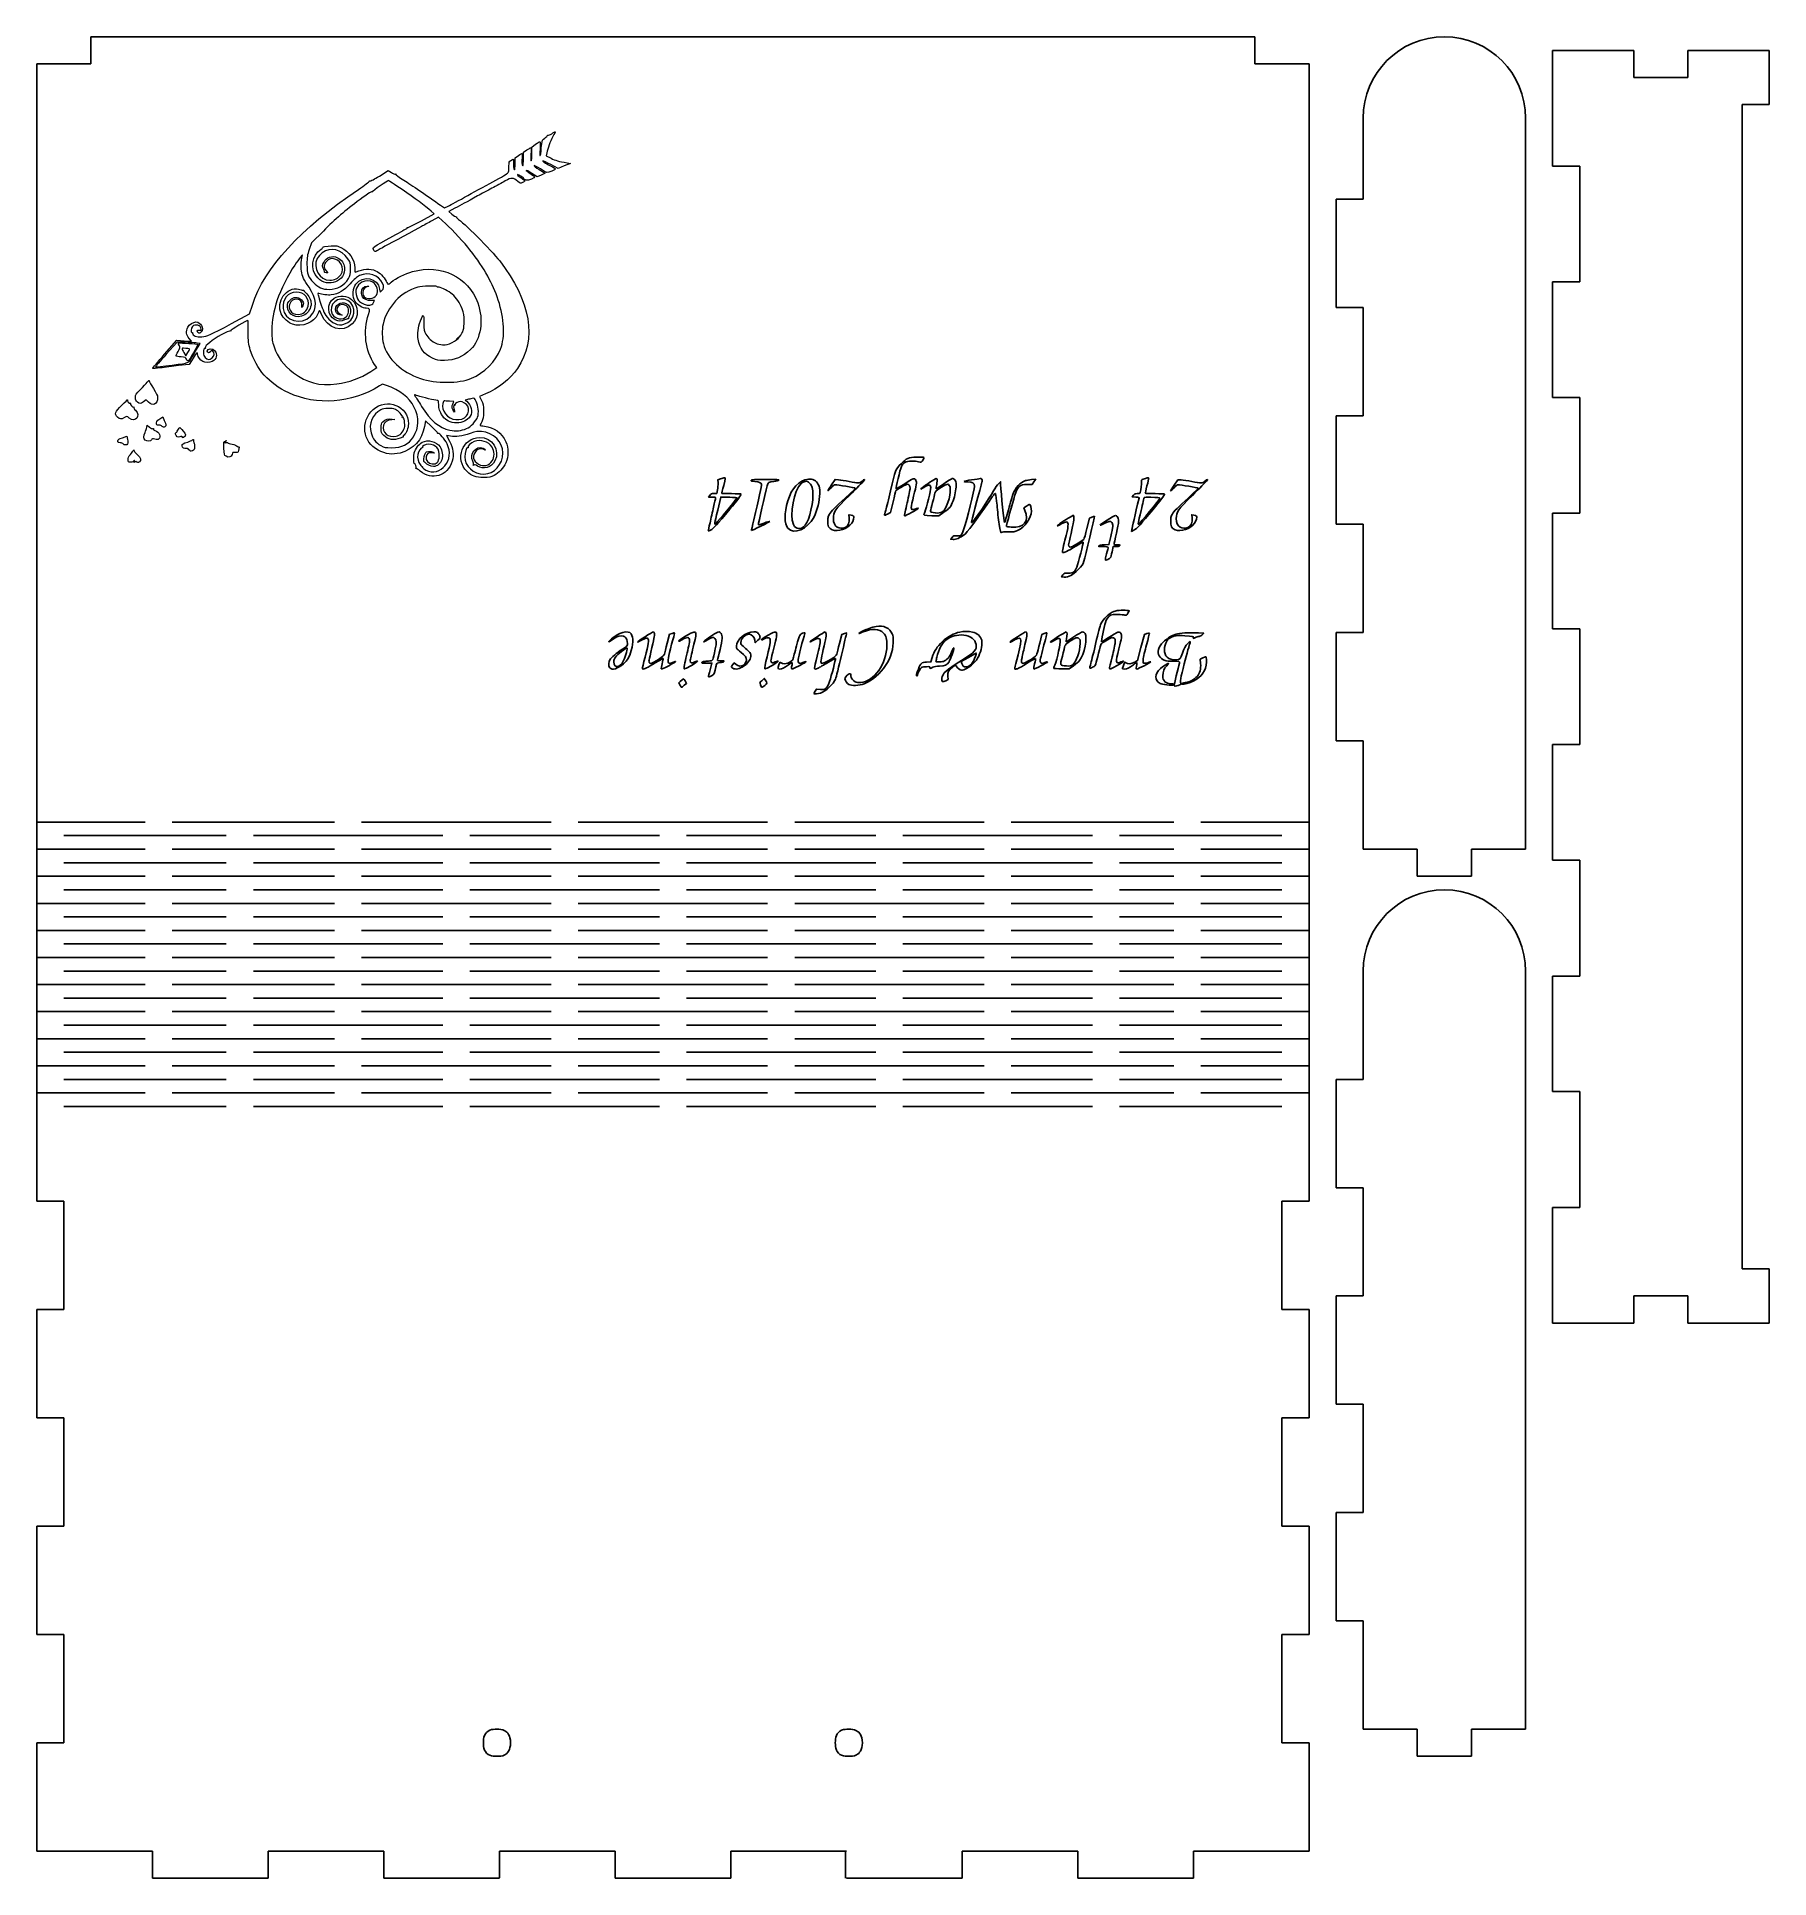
# Model space of a CAD drawing. Header units: millimetres. Extents: x 3 to 195, y -207 to -3.
import ezdxf

# ---------------------------------------------------------------- set-up
doc = ezdxf.new("R2010")
doc.units = ezdxf.units.MM
doc.layers.add('Box', color=7, linetype='CONTINUOUS')
doc.layers.add('Text', color=7, linetype='CONTINUOUS')
doc.layers.add('Heart', color=7, linetype='CONTINUOUS', lineweight=0)

# ---------------------------------------------------------------- blocks, each defined once
blk = doc.blocks.new('BLOCK_2')
at = {"layer": 'Box', "color": 7}
for points in [[(180, -4.5), (171, -4.5)], [(171, -4.5), (171, -17.32)], [(180, -7.5), (180, -4.5)], [(186, -4.5), (186, -7.5)], [(186, -4.5), (192, -4.5)], [(192, -4.5), (195, -4.5)], [(195, -4.5), (195, -10.5)], [(180, -7.5), (186, -7.5)], [(192, -139.5), (192, -10.5)], [(195, -10.5), (192, -10.5)], [(171, -17.32), (174, -17.32)], [(174, -30.14), (174, -17.32)], [(171, -30.14), (171, -42.95)], [(171, -30.14), (174, -30.14)], [(171, -42.95), (174, -42.95)], [(174, -55.77), (174, -42.95)], [(171, -55.77), (171, -68.59)], [(171, -55.77), (174, -55.77)], [(171, -68.59), (174, -68.59)], [(174, -81.41), (174, -68.59)], [(171, -81.41), (171, -94.23)], [(171, -81.41), (174, -81.41)], [(171, -94.23), (174, -94.23)], [(174, -107.05), (174, -94.23)], [(171, -107.05), (171, -119.86)], [(171, -107.05), (174, -107.05)], [(171, -119.86), (174, -119.86)], [(174, -132.68), (174, -119.86)], [(171, -132.68), (171, -145.5)], [(171, -132.68), (174, -132.68)], [(195, -139.5), (192, -139.5)], [(195, -145.5), (195, -139.5)], [(180, -145.5), (180, -142.5)], [(180, -142.5), (186, -142.5)], [(186, -142.5), (186, -145.5)], [(180, -145.5), (171, -145.5)], [(186, -145.5), (192, -145.5)], [(192, -145.5), (195, -145.5)]]:
    blk.add_lwpolyline(points, dxfattribs=at)
blk = doc.blocks.new('BLOCK_3')
at = {"layer": 'Box', "color": 7}
for points in [[(150, -21), (150, -12)], [(168, -12), (168, -93)], [(147, -33), (147, -21)], [(150, -21), (147, -21)], [(147, -33), (150, -33)], [(150, -45), (150, -33)], [(150, -45), (147, -45)], [(147, -57), (147, -45)], [(147, -57), (150, -57)], [(150, -69), (150, -57)], [(150, -69), (147, -69)], [(147, -81), (147, -69)], [(147, -81), (150, -81)], [(150, -93), (150, -81)], [(156, -93), (150, -93)], [(156, -96), (156, -93)], [(162, -93), (162, -96)], [(162, -93), (168, -93)], [(162, -96), (156, -96)]]:
    blk.add_lwpolyline(points, dxfattribs=at)
for points in [[(150, -12), (150, -7.03), (154.03, -3), (159, -3)], [(168, -12), (168, -7.03), (163.97, -3), (159, -3)]]:
    blk.add_open_spline(points, degree=3, dxfattribs=at)
blk = doc.blocks.new('BLOCK_4')
at = {"layer": 'Box', "color": 7}
for points in [[(150, -118.5), (150, -106.5)], [(168, -106.5), (168, -190.5)], [(147, -130.5), (147, -118.5)], [(150, -118.5), (147, -118.5)], [(147, -130.5), (150, -130.5)], [(150, -142.5), (150, -130.5)], [(150, -142.5), (147, -142.5)], [(147, -154.5), (147, -142.5)], [(147, -154.5), (150, -154.5)], [(150, -166.5), (150, -154.5)], [(150, -166.5), (147, -166.5)], [(147, -178.5), (147, -166.5)], [(147, -178.5), (150, -178.5)], [(150, -190.5), (150, -178.5)], [(156, -190.5), (150, -190.5)], [(156, -193.5), (156, -190.5)], [(162, -190.5), (162, -193.5)], [(162, -190.5), (168, -190.5)], [(162, -193.5), (156, -193.5)]]:
    blk.add_lwpolyline(points, dxfattribs=at)
for points in [[(150, -106.5), (150, -101.53), (154.03, -97.5), (159, -97.5)], [(168, -106.5), (168, -101.53), (163.97, -97.5), (159, -97.5)]]:
    blk.add_open_spline(points, degree=3, dxfattribs=at)

msp = doc.modelspace()

# ---------------------------------------------------------------- linework, layer by layer
at = {"layer": 'Box', "color": 7}
for points in [[(138, -3), (9, -3)], [(9, -6), (9, -3)], [(138, -6), (138, -3)], [(3, -6), (3, -132)], [(3, -6), (9, -6)], [(144, -6), (138, -6)], [(144, -132), (144, -6)], [(15, -90), (3, -90)], [(24, -91.5), (6, -91.5)], [(36, -90), (18, -90)], [(27, -91.5), (48, -91.5)], [(60, -90), (39, -90)], [(51, -91.5), (72, -91.5)], [(84, -90), (63, -90)], [(75, -91.5), (96, -91.5)], [(108, -90), (87, -90)], [(99, -91.5), (120, -91.5)], [(129, -90), (111, -90)], [(123, -91.5), (141, -91.5)], [(144, -90), (132, -90)], [(15, -93), (3, -93)], [(36, -93), (18, -93)], [(60, -93), (39, -93)], [(84, -93), (63, -93)], [(108, -93), (87, -93)], [(129, -93), (111, -93)], [(144, -93), (132, -93)], [(24, -94.5), (6, -94.5)], [(27, -94.5), (48, -94.5)], [(51, -94.5), (72, -94.5)], [(75, -94.5), (96, -94.5)], [(99, -94.5), (120, -94.5)], [(123, -94.5), (141, -94.5)], [(15, -96), (3, -96)], [(24, -97.5), (6, -97.5)], [(36, -96), (18, -96)], [(27, -97.5), (48, -97.5)], [(60, -96), (39, -96)], [(51, -97.5), (72, -97.5)], [(84, -96), (63, -96)], [(75, -97.5), (96, -97.5)], [(108, -96), (87, -96)], [(99, -97.5), (120, -97.5)], [(129, -96), (111, -96)], [(123, -97.5), (141, -97.5)], [(144, -96), (132, -96)], [(15, -99), (3, -99)], [(36, -99), (18, -99)], [(60, -99), (39, -99)], [(84, -99), (63, -99)], [(108, -99), (87, -99)], [(129, -99), (111, -99)], [(144, -99), (132, -99)], [(24, -100.5), (6, -100.5)], [(27, -100.5), (48, -100.5)], [(51, -100.5), (72, -100.5)], [(75, -100.5), (96, -100.5)], [(99, -100.5), (120, -100.5)], [(123, -100.5), (141, -100.5)], [(15, -102), (3, -102)], [(24, -103.5), (6, -103.5)], [(36, -102), (18, -102)], [(27, -103.5), (48, -103.5)], [(60, -102), (39, -102)], [(51, -103.5), (72, -103.5)], [(84, -102), (63, -102)], [(75, -103.5), (96, -103.5)], [(108, -102), (87, -102)], [(99, -103.5), (120, -103.5)], [(129, -102), (111, -102)], [(123, -103.5), (141, -103.5)], [(144, -102), (132, -102)], [(15, -105), (3, -105)], [(36, -105), (18, -105)], [(60, -105), (39, -105)], [(84, -105), (63, -105)], [(108, -105), (87, -105)], [(129, -105), (111, -105)], [(144, -105), (132, -105)], [(15, -108), (3, -108)], [(24, -106.5), (6, -106.5)], [(36, -108), (18, -108)], [(27, -106.5), (48, -106.5)], [(60, -108), (39, -108)], [(51, -106.5), (72, -106.5)], [(84, -108), (63, -108)], [(75, -106.5), (96, -106.5)], [(108, -108), (87, -108)], [(99, -106.5), (120, -106.5)], [(129, -108), (111, -108)], [(123, -106.5), (141, -106.5)], [(144, -108), (132, -108)], [(24, -109.5), (6, -109.5)], [(27, -109.5), (48, -109.5)], [(51, -109.5), (72, -109.5)], [(75, -109.5), (96, -109.5)], [(99, -109.5), (120, -109.5)], [(123, -109.5), (141, -109.5)], [(15, -111), (3, -111)], [(36, -111), (18, -111)], [(60, -111), (39, -111)], [(84, -111), (63, -111)], [(108, -111), (87, -111)], [(129, -111), (111, -111)], [(144, -111), (132, -111)], [(15, -114), (3, -114)], [(24, -112.5), (6, -112.5)], [(36, -114), (18, -114)], [(27, -112.5), (48, -112.5)], [(60, -114), (39, -114)], [(51, -112.5), (72, -112.5)], [(84, -114), (63, -114)], [(75, -112.5), (96, -112.5)], [(108, -114), (87, -114)], [(99, -112.5), (120, -112.5)], [(129, -114), (111, -114)], [(123, -112.5), (141, -112.5)], [(144, -114), (132, -114)], [(24, -115.5), (6, -115.5)], [(27, -115.5), (48, -115.5)], [(51, -115.5), (72, -115.5)], [(75, -115.5), (96, -115.5)], [(99, -115.5), (120, -115.5)], [(123, -115.5), (141, -115.5)], [(15, -117), (3, -117)], [(36, -117), (18, -117)], [(60, -117), (39, -117)], [(84, -117), (63, -117)], [(108, -117), (87, -117)], [(129, -117), (111, -117)], [(144, -117), (132, -117)], [(15, -120), (3, -120)], [(24, -118.5), (6, -118.5)], [(36, -120), (18, -120)], [(27, -118.5), (48, -118.5)], [(60, -120), (39, -120)], [(51, -118.5), (72, -118.5)], [(84, -120), (63, -120)], [(75, -118.5), (96, -118.5)], [(108, -120), (87, -120)], [(99, -118.5), (120, -118.5)], [(129, -120), (111, -120)], [(123, -118.5), (141, -118.5)], [(144, -120), (132, -120)], [(24, -121.5), (6, -121.5)], [(27, -121.5), (48, -121.5)], [(51, -121.5), (72, -121.5)], [(75, -121.5), (96, -121.5)], [(99, -121.5), (120, -121.5)], [(123, -121.5), (141, -121.5)], [(6, -132), (3, -132)], [(6, -132), (6, -144)], [(144, -132), (141, -132)], [(141, -132), (141, -144)], [(3, -144), (6, -144)], [(3, -156), (3, -144)], [(141, -144), (144, -144)], [(144, -144), (144, -156)], [(6, -156), (3, -156)], [(6, -156), (6, -168)], [(144, -156), (141, -156)], [(141, -156), (141, -168)], [(3, -168), (6, -168)], [(3, -180), (3, -168)], [(141, -168), (144, -168)], [(144, -168), (144, -180)], [(6, -180), (3, -180)], [(6, -180), (6, -192)], [(144, -180), (141, -180)], [(141, -180), (141, -192)], [(3, -192), (6, -192)], [(3, -204), (3, -192)], [(141, -192), (144, -192)], [(144, -192), (144, -204)], [(15.82, -204), (3, -204)], [(15.82, -204), (15.82, -207)], [(41.45, -204), (28.64, -204)], [(28.64, -204), (28.64, -207)], [(41.45, -204), (41.45, -207)], [(67.09, -204), (54.27, -204)], [(54.27, -204), (54.27, -206.97)], [(67.09, -204), (67.09, -207)], [(92.73, -204), (79.91, -204)], [(79.91, -204), (79.91, -207)], [(92.61, -204), (92.61, -207)], [(118.36, -204), (105.55, -204)], [(105.55, -204), (105.55, -207)], [(118.36, -204), (118.36, -207)], [(144, -204), (131.18, -204)], [(131.18, -204), (131.18, -207)], [(15.82, -207), (28.64, -207)], [(41.45, -207), (54.27, -207)], [(67.09, -207), (79.91, -207)], [(92.73, -207), (105.55, -207)], [(118.36, -207), (131.18, -207)]]:
    msp.add_lwpolyline(points, dxfattribs=at)
for points in [[(55.5, -192), (55.5, -192.83), (54.83, -193.5), (54, -193.5), (53.17, -193.5), (52.5, -192.83), (52.5, -192), (52.5, -191.17), (53.17, -190.5), (54, -190.5), (54.83, -190.5), (55.5, -191.17), (55.5, -192)], [(94.5, -192), (94.5, -192.83), (93.83, -193.5), (93, -193.5), (92.17, -193.5), (91.5, -192.83), (91.5, -192), (91.5, -191.17), (92.17, -190.5), (93, -190.5), (93.83, -190.5), (94.5, -191.17), (94.5, -192)]]:
    msp.add_open_spline(points, degree=3, dxfattribs=at)
at = {"layer": 'Heart', "color": 7}
for points in [[(60.2, -14.05), (60.2, -14.05)], [(56.01, -17.07), (56.01, -16.4), (56.39, -16.14)], [(56.94, -16.49), (56.94, -15.76), (57.31, -15.52)], [(57.87, -15.97), (57.87, -15.21), (58.28, -14.91)], [(59.53, -15.86), (59.47, -16.2), (59.99, -16.46)], [(40.97, -18.42), (41.95, -17.82), (42.3, -18.04)], [(58.68, -17.7), (59.35, -18.12), (58.91, -18.32), (58.47, -18.52), (57.87, -18.13)], [(61.77, -16.96), (62.15, -17.03), (61.46, -17.31), (60.77, -17.59), (59.97, -17.16)], [(41.05, -19.51), (41.05, -19.51)], [(45.62, -23.38), (47.04, -22.61), (46.72, -22.33)], [(47.74, -21.65), (48.18, -21.96), (48.6, -21.75)], [(49.33, -22), (48.66, -22.36), (49, -22.65)], [(48.32, -23.71), (47.52, -22.99), (46.79, -23.39)], [(34.76, -24.52), (33.44, -25.83), (33.19, -26.55)], [(31.58, -28.29), (31.58, -28.29)], [(35.06, -28.91), (35.27, -29.16), (35.06, -29.14)], [(39.04, -30.19), (39.04, -30.19)], [(40.99, -30.94), (41.05, -31.3), (41.25, -31.11)], [(24.58, -34.76), (26.58, -33.69), (26.89, -32.72)], [(36.57, -33.68), (36.83, -33.85), (36.58, -33.79)], [(17.17, -38.16), (18.53, -36.61), (19.34, -36.67), (20.15, -36.73), (19.88, -36.42)], [(49.75, -36.32), (49.75, -36.32)], [(18.93, -36.82), (18.55, -36.81), (17.34, -38.17), (17.34, -38.17)], [(20.32, -38.59), (19.9, -39.29), (18.71, -39.43)], [(19.1, -37.55), (19.1, -37.55)], [(19.3, -37.98), (19.5, -38.34), (19.72, -37.99)], [(19.84, -36.97), (19.84, -36.97)], [(20.6, -37.84), (21.11, -36.97), (20.76, -36.93)], [(40.02, -40.07), (40.67, -39.65), (40.42, -39.29)], [(15.45, -41.12), (15.45, -41.12)], [(41.77, -41.63), (41.31, -41.47), (40.98, -41.68)], [(44.95, -42.83), (44.95, -42.83)], [(52.74, -42.57), (52.05, -42.86), (52.28, -43.28)], [(13.06, -43.21), (13.06, -43.21)], [(15.37, -43.48), (15.13, -43.23), (14.82, -43.44)], [(48, -43.61), (48, -43.61)], [(49.1, -43.7), (49.23, -43.41), (48.74, -43.38)], [(50.72, -43.19), (50.47, -43.24), (50.65, -43.38)], [(15.19, -46.26), (15.24, -46.04), (15.49, -46.25), (15.49, -46.25)], [(16.63, -45.32), (16.95, -45.11), (17.13, -45.5), (17.13, -45.5)], [(19.21, -46.67), (19.21, -46.67)], [(42.39, -45.35), (42.68, -45.41), (42.34, -45.42)], [(46.74, -46.17), (46.06, -45.53), (45.96, -46.16)], [(12.48, -47.41), (12.97, -47.25), (13.05, -47.61), (13.05, -47.61)], [(13.76, -48.81), (13.76, -48.81)], [(20.37, -47.8), (20.37, -47.8)], [(23.92, -47.84), (23.92, -47.84)], [(48.84, -47.23), (48.4, -47.15), (48.74, -47.79)]]:
    msp.add_lwpolyline(points, dxfattribs=at)
for points in [[(58.96, -14.87), (59.01, -14.47), (59.05, -14.38), (59.31, -14.21)], [(59.31, -14.21), (59.48, -14.09), (59.6, -13.97), (59.59, -13.92)], [(60.2, -14.05), (59.87, -14.64), (59.62, -15.33), (59.53, -15.86)], [(59.59, -13.92), (59.57, -13.88), (59.6, -13.86), (59.65, -13.89)], [(59.65, -13.89), (59.69, -13.92), (59.88, -13.84), (60.07, -13.73)], [(60.07, -13.73), (60.26, -13.61), (60.43, -13.51), (60.45, -13.51)], [(60.45, -13.51), (60.48, -13.51), (60.36, -13.75), (60.2, -14.05)], [(56.39, -16.14), (56.6, -15.99), (56.78, -15.9), (56.78, -15.94)], [(56.78, -15.94), (56.79, -15.98), (56.78, -16.31), (56.77, -16.68)], [(57.31, -15.52), (57.51, -15.39), (57.71, -15.29), (57.75, -15.29)], [(57.76, -16.01), (57.73, -16.44), (57.74, -16.73), (57.79, -16.73)], [(57.75, -15.29), (57.78, -15.29), (57.79, -15.61), (57.76, -16.01)], [(57.79, -16.73), (57.84, -16.73), (57.87, -16.39), (57.87, -15.97)], [(58.28, -14.91), (58.5, -14.75), (58.71, -14.62), (58.75, -14.61)], [(58.77, -15.44), (58.73, -15.93), (58.74, -16.22), (58.79, -16.15)], [(58.75, -14.61), (58.79, -14.61), (58.8, -14.98), (58.77, -15.44)], [(58.79, -16.15), (58.83, -16.09), (58.87, -15.88), (58.88, -15.69)], [(58.88, -15.69), (58.89, -15.49), (58.92, -15.12), (58.96, -14.87)], [(42.3, -18.04), (42.48, -18.16), (42.69, -18.23), (42.74, -18.2)], [(42.74, -18.2), (42.8, -18.17), (42.82, -18.17), (42.78, -18.21)], [(42.78, -18.21), (42.75, -18.25), (43.15, -18.55), (43.68, -18.88)], [(53.87, -18.89), (54.83, -18.37), (55.25, -18.09), (55.28, -17.97)], [(55.28, -17.97), (55.31, -17.87), (55.33, -17.57), (55.33, -17.31)], [(55.33, -17.31), (55.33, -16.9), (55.36, -16.81), (55.54, -16.7)], [(55.54, -16.7), (55.66, -16.62), (55.77, -16.56), (55.8, -16.56)], [(55.8, -16.56), (55.82, -16.56), (55.84, -16.83), (55.84, -17.15)], [(55.84, -17.15), (55.84, -17.49), (55.88, -17.74), (55.93, -17.74)], [(55.93, -17.74), (55.98, -17.74), (56.01, -17.46), (56.01, -17.07)], [(56.27, -18.25), (56.2, -18.25), (56.37, -18.41), (56.63, -18.6)], [(57.03, -18.77), (57.03, -18.67), (56.41, -18.25), (56.27, -18.25)], [(56.77, -16.68), (56.76, -17.14), (56.79, -17.32), (56.85, -17.28)], [(56.85, -17.28), (56.91, -17.25), (56.94, -16.93), (56.94, -16.49)], [(57.22, -17.78), (57.2, -17.8), (57.39, -17.95), (57.65, -18.12)], [(57.87, -18.13), (57.53, -17.91), (57.24, -17.75), (57.22, -17.78)], [(57.65, -18.12), (57.91, -18.29), (58.14, -18.46), (58.17, -18.5)], [(58.11, -17.26), (58.06, -17.27), (58.32, -17.47), (58.68, -17.7)], [(58.81, -17.62), (58.48, -17.4), (58.16, -17.24), (58.11, -17.26)], [(59.52, -18.03), (59.47, -18.03), (59.15, -17.84), (58.81, -17.62)], [(59.09, -16.73), (58.96, -16.74), (59.33, -16.99), (59.93, -17.29)], [(59.97, -17.16), (59.53, -16.92), (59.14, -16.73), (59.09, -16.73)], [(60.5, -17.64), (60.5, -17.72), (59.66, -18.05), (59.52, -18.03)], [(59.93, -17.29), (60.24, -17.45), (60.5, -17.61), (60.5, -17.64)], [(59.99, -16.46), (60.47, -16.7), (60.81, -16.8), (61.77, -16.96)], [(26.89, -32.72), (28.23, -28.58), (32.17, -24.3), (38.65, -19.91)], [(38.65, -19.91), (39.33, -19.45), (39.87, -19.04), (39.86, -19)], [(40.21, -20.16), (40.13, -20.1), (39.87, -20.26), (38.82, -21.03)], [(39.86, -19), (39.85, -18.95), (39.87, -18.94), (39.92, -18.97)], [(39.92, -18.97), (39.96, -19), (40.44, -18.75), (40.97, -18.42)], [(41.05, -19.51), (40.57, -19.83), (40.2, -20.12), (40.22, -20.15)], [(40.22, -20.15), (40.24, -20.18), (40.24, -20.18), (40.21, -20.16)], [(41.96, -18.93), (41.93, -18.93), (41.52, -19.19), (41.05, -19.51)], [(43.48, -19.93), (42.67, -19.38), (41.98, -18.93), (41.96, -18.93)], [(46.72, -22.33), (46.01, -21.7), (44.89, -20.87), (43.48, -19.93)], [(43.68, -18.88), (44.5, -19.4), (46.27, -20.61), (47.74, -21.65)], [(50.76, -20.58), (51.72, -20.06), (53.11, -19.3), (53.87, -18.89)], [(53.43, -19.78), (52.96, -20.02), (52.26, -20.41), (51.86, -20.62)], [(54.92, -18.97), (54.57, -19.17), (53.89, -19.53), (53.43, -19.78)], [(56.31, -19.04), (55.77, -18.58), (55.64, -18.57), (54.92, -18.97)], [(56.84, -19.14), (56.59, -19.24), (56.55, -19.24), (56.31, -19.04)], [(56.63, -18.6), (56.9, -18.79), (57.11, -18.96), (57.11, -18.98)], [(57.11, -18.98), (57.11, -19), (56.99, -19.07), (56.84, -19.14)], [(57.09, -18.83), (57.06, -18.84), (57.03, -18.81), (57.03, -18.77)], [(57.29, -18.88), (57.21, -18.84), (57.13, -18.82), (57.09, -18.83)], [(58.17, -18.5), (58.24, -18.61), (57.45, -18.95), (57.29, -18.88)], [(38.82, -21.03), (37.13, -22.29), (36.11, -23.16), (34.76, -24.52)], [(48.6, -21.75), (48.84, -21.63), (49.81, -21.11), (50.76, -20.58)], [(51.86, -20.62), (50.58, -21.33), (50.02, -21.64), (49.33, -22)], [(45.64, -24.01), (44.93, -24.4), (42.3, -25.83), (41.58, -26.21)], [(43.48, -24.52), (43.6, -24.44), (43.78, -24.34), (43.88, -24.31)], [(43.88, -24.31), (43.99, -24.28), (44.06, -24.22), (44.03, -24.18)], [(44.03, -24.18), (44.01, -24.15), (44.04, -24.12), (44.1, -24.13)], [(44.1, -24.13), (44.15, -24.13), (44.84, -23.79), (45.62, -23.38)], [(46.79, -23.39), (46.39, -23.6), (45.87, -23.89), (45.64, -24.01)], [(51.01, -26.59), (50.46, -25.88), (49.08, -24.4), (48.32, -23.71)], [(49, -22.65), (49.19, -22.81), (49.39, -22.94), (49.46, -22.94)], [(49.46, -22.94), (49.52, -22.94), (49.55, -22.97), (49.53, -23)], [(49.53, -23), (49.51, -23.04), (49.54, -23.1), (49.61, -23.14)], [(49.61, -23.14), (50.22, -23.48), (53.35, -26.62), (54.3, -27.83)], [(34.13, -29.71), (33.24, -28.79), (33.43, -27.23), (34.53, -26.51)], [(34.53, -26.51), (34.66, -26.43), (34.74, -26.34), (34.72, -26.31)], [(37.48, -27.59), (36.74, -26.52), (35.55, -26.24), (34.64, -26.94)], [(34.72, -26.31), (34.71, -26.28), (34.77, -26.25), (34.87, -26.24)], [(34.87, -26.24), (36.2, -26.1), (36.16, -26.1), (36.7, -26.34)], [(36.7, -26.34), (37.61, -26.75), (38.23, -27.67), (38.23, -28.61)], [(40.37, -26.67), (40.14, -26.35), (40.18, -26.31), (42.46, -25.09)], [(41.58, -26.21), (41.2, -26.41), (40.81, -26.63), (40.69, -26.7)], [(42.46, -25.09), (42.91, -24.86), (43.36, -24.6), (43.48, -24.52)], [(31.58, -28.29), (30.9, -29.3), (29.98, -31.13), (29.65, -32.14)], [(32.44, -27.2), (32.55, -26.97), (32.01, -27.66), (31.58, -28.29)], [(32.32, -28.95), (32.25, -28.5), (32.32, -27.44), (32.44, -27.2)], [(33.19, -26.55), (32.97, -27.18), (32.94, -27.39), (32.94, -28.2)], [(32.94, -28.2), (32.94, -29.25), (33.06, -29.6), (33.65, -30.22)], [(34.08, -27.57), (33.55, -28.62), (34.33, -29.97), (35.46, -29.97)], [(34.64, -26.94), (34.43, -27.1), (34.17, -27.38), (34.08, -27.57)], [(37.11, -28.54), (37.28, -30.08), (35.25, -30.88), (34.13, -29.71)], [(34.8, -28.78), (34.64, -28.48), (34.64, -28.3), (34.8, -27.99)], [(35.13, -27.85), (34.78, -28.21), (34.75, -28.55), (35.06, -28.91)], [(34.8, -27.99), (35.11, -27.4), (35.72, -27.19), (36.31, -27.47)], [(35.73, -27.57), (35.49, -27.57), (35.36, -27.63), (35.13, -27.85)], [(36.69, -29.35), (37.18, -28.62), (36.61, -27.57), (35.73, -27.57)], [(36.31, -27.47), (36.77, -27.7), (37.06, -28.08), (37.11, -28.54)], [(37.77, -28.7), (37.77, -28.06), (37.75, -27.99), (37.48, -27.59)], [(40.69, -26.7), (40.51, -26.82), (40.48, -26.81), (40.37, -26.67)], [(44.62, -29.01), (47.84, -28.14), (50.8, -29.56), (51.87, -32.48)], [(54.14, -32.16), (53.54, -30.33), (52.66, -28.75), (51.01, -26.59)], [(54.3, -27.83), (57.76, -32.28), (58.46, -36.52), (56.27, -39.75)], [(33.17, -30.74), (32.6, -29.93), (32.41, -29.53), (32.32, -28.95)], [(33.65, -30.22), (34.15, -30.75), (34.7, -30.99), (35.39, -30.98)], [(34.89, -29.08), (34.91, -29.05), (34.87, -28.91), (34.8, -28.78)], [(35.06, -29.14), (34.95, -29.14), (34.88, -29.11), (34.89, -29.08)], [(35.39, -30.98), (36.31, -30.97), (37.09, -30.54), (37.53, -29.79)], [(35.46, -29.97), (35.99, -29.97), (36.41, -29.76), (36.69, -29.35)], [(37.73, -30.36), (37.02, -31.14), (36.43, -31.49), (35.64, -31.59)], [(37.53, -29.79), (37.74, -29.44), (37.77, -29.3), (37.77, -28.7)], [(38.78, -29.46), (38.49, -29.6), (38.16, -29.87), (37.73, -30.36)], [(38.08, -31.32), (38.11, -30.82), (38.16, -30.65), (38.35, -30.41)], [(39.04, -30.19), (38.44, -30.48), (38.21, -31.1), (38.45, -31.81)], [(38.23, -28.61), (38.23, -29.05), (38.25, -29.1), (38.38, -29.05)], [(38.35, -30.41), (39.15, -29.35), (40.79, -29.69), (40.99, -30.94)], [(38.38, -29.05), (39.19, -28.7), (39.94, -28.65), (40.54, -28.91)], [(41.31, -30.3), (40.86, -29.37), (39.76, -29), (38.78, -29.46)], [(40.24, -30.19), (39.89, -29.98), (39.48, -29.98), (39.04, -30.19)], [(40.63, -31.62), (40.93, -31.2), (40.73, -30.49), (40.24, -30.19)], [(40.54, -28.91), (41, -29.11), (41.47, -29.58), (41.71, -30.07)], [(41.25, -31.11), (41.48, -30.89), (41.5, -30.7), (41.31, -30.3)], [(41.71, -30.07), (41.81, -30.28), (41.91, -30.44), (41.93, -30.44)], [(41.93, -30.44), (41.95, -30.44), (42.12, -30.32), (42.29, -30.17)], [(42.29, -30.17), (42.78, -29.75), (43.87, -29.21), (44.62, -29.01)], [(47.32, -30.67), (47.21, -30.56), (45.71, -30.62), (45.22, -30.74)], [(29.65, -32.14), (29.19, -33.52), (29.05, -34.32), (29.05, -35.57)], [(30.09, -33.7), (29.47, -32.33), (30.68, -30.62), (32.02, -30.97)], [(31.75, -31.29), (30.84, -31.29), (30.2, -32.08), (30.29, -33.08)], [(30.78, -32.86), (30.78, -32.52), (30.82, -32.42), (31.07, -32.17)], [(31.84, -32.08), (31.42, -32.04), (31.15, -32.22), (31.02, -32.65)], [(31.07, -32.17), (31.46, -31.78), (31.94, -31.77), (32.32, -32.14)], [(33.06, -32.83), (33.26, -32), (32.66, -31.29), (31.75, -31.29)], [(32.37, -32.75), (32.41, -32.34), (32.24, -32.13), (31.84, -32.08)], [(32.02, -30.97), (32.2, -31.01), (32.41, -31.06), (32.49, -31.06)], [(32.32, -32.14), (32.54, -32.36), (32.57, -32.44), (32.52, -32.67)], [(32.49, -31.06), (32.57, -31.07), (32.62, -31.09), (32.6, -31.11)], [(32.6, -31.11), (32.58, -31.13), (32.69, -31.24), (32.83, -31.36)], [(33.4, -32.56), (33.41, -33.02), (33.1, -33.55), (32.69, -33.79)], [(32.83, -31.36), (33.14, -31.63), (33.4, -32.16), (33.4, -32.56)], [(33.33, -33.95), (34.11, -33.11), (34.05, -32), (33.17, -30.74)], [(34.24, -31.42), (34.12, -31.37), (34.13, -31.46), (34.3, -32.03)], [(35.64, -31.59), (35.25, -31.64), (34.62, -31.56), (34.24, -31.42)], [(34.3, -32.03), (34.6, -33.07), (34.83, -33.6), (35.17, -34.05)], [(36.07, -34.34), (35.16, -33.9), (35.09, -32.5), (35.96, -31.97)], [(37.47, -32.21), (36.4, -31.64), (35.24, -32.65), (35.74, -33.71)], [(35.96, -31.97), (36.54, -31.62), (37.38, -31.68), (37.89, -32.11)], [(36.11, -33.18), (36.11, -32.51), (37.01, -32.21), (37.49, -32.71)], [(37.33, -32.82), (37.01, -32.57), (36.57, -32.61), (36.35, -32.91)], [(37.04, -34.85), (38.29, -34.51), (38.57, -32.8), (37.47, -32.21)], [(37.89, -32.11), (38.71, -32.79), (38.73, -34.05), (37.94, -34.81)], [(38.3, -32.32), (38.07, -31.96), (38.05, -31.88), (38.08, -31.32)], [(39.51, -33.07), (39.11, -33.07), (38.56, -32.72), (38.3, -32.32)], [(38.45, -31.81), (38.56, -32.16), (38.66, -32.28), (38.98, -32.48)], [(39.66, -30.67), (39.18, -30.75), (38.95, -31.42), (39.28, -31.79)], [(38.98, -32.48), (39.36, -32.73), (39.92, -32.81), (40.14, -32.67)], [(38.99, -31.31), (38.99, -30.88), (39.24, -30.61), (39.61, -30.63)], [(39.08, -31.8), (39.03, -31.71), (38.99, -31.49), (38.99, -31.31)], [(40.06, -32.21), (39.65, -32.24), (39.22, -32.06), (39.08, -31.8)], [(39.28, -31.79), (39.6, -32.14), (40.33, -32.05), (40.63, -31.62)], [(39.61, -30.63), (39.85, -30.64), (39.86, -30.64), (39.66, -30.67)], [(40.43, -32.21), (40.43, -32.19), (40.27, -32.19), (40.06, -32.21)], [(40.14, -32.67), (40.23, -32.61), (40.43, -32.28), (40.43, -32.21)], [(45.22, -30.74), (43.38, -31.22), (41.8, -32.91), (41.37, -34.85)], [(47.58, -30.75), (47.47, -30.74), (47.35, -30.7), (47.32, -30.67)], [(49.05, -31.51), (48.66, -31.18), (47.9, -30.78), (47.58, -30.75)], [(50.14, -33.13), (49.87, -32.43), (49.52, -31.91), (49.05, -31.51)], [(51.87, -32.48), (52.55, -34.36), (52.22, -36.56), (51.07, -37.65)], [(54.4, -37.59), (54.92, -36.19), (54.83, -34.26), (54.14, -32.16)], [(19.74, -35.18), (19.89, -34.87), (20.32, -34.59), (20.64, -34.59)], [(20.64, -34.59), (21.17, -34.59), (21.55, -35.3), (21.23, -35.69)], [(26.4, -34.42), (26.26, -34.42), (24.45, -35.49), (24.49, -35.55)], [(26.43, -35.67), (26.42, -34.99), (26.41, -34.42), (26.4, -34.42)], [(31.34, -34.85), (30.91, -34.71), (30.29, -34.14), (30.09, -33.7)], [(30.29, -33.08), (30.43, -34.46), (32.35, -35.01), (33.33, -33.95)], [(32.69, -33.79), (31.79, -34.32), (30.78, -33.82), (30.78, -32.86)], [(31.02, -32.65), (30.93, -32.95), (30.94, -33.04), (31.07, -33.28)], [(31.07, -33.28), (31.25, -33.62), (31.51, -33.75), (32.01, -33.75)], [(34.14, -33.7), (33.74, -34.67), (32.4, -35.22), (31.34, -34.85)], [(32.01, -33.75), (32.52, -33.75), (32.93, -33.39), (33.06, -32.83)], [(32.52, -32.67), (32.45, -33.06), (32.34, -33.12), (32.37, -32.75)], [(34.34, -33.32), (34.32, -33.32), (34.22, -33.49), (34.14, -33.7)], [(34.57, -33.77), (34.47, -33.52), (34.37, -33.32), (34.34, -33.32)], [(37.94, -34.81), (36.87, -35.84), (35.22, -35.33), (34.57, -33.77)], [(35.17, -34.05), (35.68, -34.72), (36.38, -35.03), (37.04, -34.85)], [(35.74, -33.71), (36.02, -34.3), (36.97, -34.43), (37.36, -33.94)], [(37.11, -34.37), (36.7, -34.55), (36.5, -34.55), (36.07, -34.34)], [(36.58, -33.79), (36.26, -33.72), (36.11, -33.53), (36.11, -33.18)], [(36.35, -32.91), (36.14, -33.19), (36.21, -33.45), (36.57, -33.68)], [(37.49, -34.24), (37.46, -34.23), (37.28, -34.29), (37.11, -34.37)], [(37.36, -33.94), (37.64, -33.59), (37.63, -33.05), (37.33, -32.82)], [(37.49, -32.71), (37.8, -33.03), (37.86, -33.38), (37.68, -33.8)], [(37.54, -34.19), (37.55, -34.23), (37.53, -34.25), (37.49, -34.24)], [(37.68, -33.8), (37.59, -33.98), (37.53, -34.16), (37.54, -34.19)], [(40.42, -39.29), (39.41, -37.79), (39.15, -35.63), (39.77, -33.76)], [(39.77, -33.76), (39.96, -33.17), (39.92, -33.07), (39.51, -33.07)], [(45.25, -36.51), (45.15, -35.97), (45.26, -35.17), (45.51, -34.48)], [(45.51, -34.48), (45.84, -33.62), (45.89, -33.65), (45.89, -34.66)], [(45.89, -34.66), (45.89, -35.49), (45.91, -35.6), (46.12, -35.95)], [(49.85, -36.25), (50.28, -35.65), (50.36, -35.38), (50.37, -34.51)], [(50.37, -34.51), (50.37, -33.84), (50.33, -33.61), (50.14, -33.13)], [(19.88, -36.42), (19.56, -36.07), (19.51, -35.61), (19.74, -35.18)], [(20.25, -35.09), (20.11, -35.25), (20.05, -35.83), (20.19, -35.74)], [(20.19, -35.74), (20.23, -35.72), (20.26, -35.76), (20.25, -35.84)], [(20.25, -35.84), (20.23, -36.1), (20.76, -36.3), (21.29, -36.25)], [(21.21, -35.37), (21.21, -34.96), (20.54, -34.77), (20.25, -35.09)], [(20.79, -35.62), (20.79, -35.5), (20.84, -35.47), (21, -35.5)], [(21.23, -35.69), (21.05, -35.92), (20.79, -35.88), (20.79, -35.62)], [(21, -35.5), (21.17, -35.54), (21.21, -35.51), (21.21, -35.37)], [(21.29, -36.25), (21.89, -36.18), (22.22, -36.03), (24.58, -34.76)], [(23.45, -36.01), (22.48, -36.54), (21.6, -37.25), (21.67, -37.45)], [(24.45, -35.58), (24.39, -35.54), (23.94, -35.74), (23.45, -36.01)], [(24.49, -35.55), (24.52, -35.6), (24.5, -35.61), (24.45, -35.58)], [(26.66, -37.67), (26.46, -37.01), (26.43, -36.77), (26.43, -35.67)], [(29.05, -35.57), (29.05, -36.55), (29.08, -36.74), (29.29, -37.35)], [(41.37, -34.85), (41.24, -35.41), (41.26, -36.44), (41.41, -37)], [(46.86, -38.6), (45.91, -38.16), (45.44, -37.54), (45.25, -36.51)], [(46.12, -35.95), (46.35, -36.35), (46.82, -36.77), (47.24, -36.95)], [(49.04, -36.87), (49.41, -36.68), (49.69, -36.47), (49.85, -36.25)], [(49.6, -36.47), (49.46, -36.57), (49.46, -36.57), (49.57, -36.44)], [(49.57, -36.44), (49.68, -36.29), (49.75, -36.25), (49.75, -36.32)], [(49.75, -36.32), (49.75, -36.34), (49.68, -36.4), (49.6, -36.47)], [(15.84, -39.75), (15.82, -39.73), (16.42, -39.01), (17.17, -38.16)], [(17.34, -38.17), (16.67, -38.92), (16.15, -39.54), (16.17, -39.56)], [(17.99, -39.37), (20.05, -39.09), (19.75, -39.27), (20.6, -37.84)], [(18.44, -38.37), (18.42, -38.35), (18.52, -38.13), (18.66, -37.88)], [(18.99, -38.46), (18.71, -38.43), (18.46, -38.39), (18.44, -38.37)], [(18.8, -37.22), (18.65, -36.95), (18.65, -36.91), (18.78, -36.91)], [(18.66, -37.88), (18.89, -37.47), (18.91, -37.41), (18.8, -37.22)], [(18.78, -36.91), (18.84, -36.92), (19.31, -36.94), (19.84, -36.97)], [(20.76, -36.93), (20.42, -36.88), (19.7, -36.84), (18.93, -36.82)], [(19.59, -38.71), (19.52, -38.54), (19.42, -38.5), (18.99, -38.46)], [(19.24, -37.49), (19.16, -37.48), (19.1, -37.51), (19.1, -37.55)], [(19.1, -37.55), (19.1, -37.59), (19.19, -37.79), (19.3, -37.98)], [(19.94, -37.61), (19.94, -37.57), (19.67, -37.52), (19.24, -37.49)], [(19.76, -38.91), (19.72, -38.91), (19.64, -38.82), (19.59, -38.71)], [(19.72, -37.99), (19.84, -37.8), (19.94, -37.63), (19.94, -37.61)], [(20.84, -37.07), (20.9, -37.13), (19.86, -38.91), (19.76, -38.91)], [(19.84, -36.97), (20.36, -37), (20.81, -37.04), (20.84, -37.07)], [(20.8, -38.13), (20.75, -37.92), (20.72, -37.95), (20.32, -38.59)], [(22.44, -38.96), (21.68, -39.28), (20.96, -38.92), (20.8, -38.13)], [(21.64, -37.52), (21.54, -37.46), (21.47, -37.68), (21.47, -38.03)], [(21.47, -38.03), (21.47, -38.23), (21.53, -38.39), (21.67, -38.53)], [(21.67, -37.45), (21.7, -37.51), (21.69, -37.54), (21.64, -37.52)], [(21.67, -38.53), (21.93, -38.79), (22.14, -38.8), (22.43, -38.57)], [(21.89, -37.81), (21.89, -37.49), (22.48, -37.46), (22.73, -37.78)], [(22.27, -37.88), (22.12, -38.08), (21.89, -38.04), (21.89, -37.81)], [(22.52, -37.81), (22.41, -37.72), (22.37, -37.73), (22.27, -37.88)], [(22.43, -38.57), (22.68, -38.37), (22.73, -37.98), (22.52, -37.81)], [(22.73, -37.78), (23.06, -38.2), (22.92, -38.76), (22.44, -38.96)], [(30.92, -42.44), (28.72, -41.4), (27.32, -39.83), (26.66, -37.67)], [(29.29, -37.35), (29.7, -38.54), (30.28, -39.31), (31.45, -40.21)], [(41.41, -37), (41.84, -38.67), (43.45, -40.17), (45.51, -40.85)], [(48.18, -38.86), (47.49, -38.87), (47.36, -38.84), (46.86, -38.6)], [(47.24, -36.95), (47.37, -37.01), (47.7, -37.08), (47.98, -37.11)], [(47.98, -37.11), (48.43, -37.15), (48.53, -37.13), (49.04, -36.87)], [(51.07, -37.65), (50.21, -38.47), (49.32, -38.85), (48.18, -38.86)], [(51.18, -40.83), (52.55, -40.28), (53.9, -38.92), (54.4, -37.59)], [(16.7, -39.68), (16.25, -39.74), (15.86, -39.77), (15.84, -39.75)], [(16.17, -39.56), (16.19, -39.58), (17.01, -39.5), (17.99, -39.37)], [(18.71, -39.43), (18.06, -39.51), (17.16, -39.62), (16.7, -39.68)], [(31.45, -40.21), (32.94, -41.34), (34.3, -41.7), (36.26, -41.45)], [(36.26, -41.45), (37.63, -41.28), (38.85, -40.83), (40.02, -40.07)], [(56.27, -39.75), (55.5, -40.88), (54.13, -41.98), (52.74, -42.57)], [(13.93, -42.95), (13.93, -42.64), (13.98, -42.56), (14.48, -42.07)], [(14.48, -42.07), (14.78, -41.77), (15.12, -41.41), (15.24, -41.26)], [(15.24, -41.26), (15.38, -41.07), (15.45, -41.03), (15.45, -41.12)], [(15.45, -41.12), (15.46, -41.2), (15.67, -41.58), (15.92, -41.97)], [(15.92, -41.97), (16.25, -42.47), (16.39, -42.75), (16.39, -42.96)], [(40.98, -41.68), (37.89, -43.59), (33.98, -43.89), (30.92, -42.44)], [(44.8, -43.99), (44.31, -42.99), (43.19, -42.12), (41.77, -41.63)], [(45.09, -42.73), (44.8, -42.62), (44.8, -42.61), (44.95, -42.83)], [(44.95, -42.83), (45.02, -42.93), (45.34, -43.43), (45.65, -43.94)], [(47.23, -43.27), (46.76, -43.19), (45.34, -42.83), (45.09, -42.73)], [(45.51, -40.85), (47.24, -41.42), (49.75, -41.41), (51.18, -40.83)], [(11.94, -45.14), (11.58, -44.78), (11.65, -44.56), (12.42, -43.81)], [(12.42, -43.81), (12.8, -43.43), (13.08, -43.16), (13.06, -43.21)], [(13.06, -43.21), (12.99, -43.32), (13.25, -43.67), (13.36, -43.6)], [(13.93, -44.38), (14.58, -45), (13.92, -45.79), (13.22, -45.23)], [(13.4, -43.63), (13.32, -43.74), (13.59, -44.09), (13.7, -44.02)], [(13.36, -43.6), (13.41, -43.57), (13.43, -43.58), (13.4, -43.63)], [(13.7, -44.02), (13.75, -43.99), (13.76, -44), (13.74, -44.05)], [(13.74, -44.05), (13.71, -44.1), (13.8, -44.24), (13.93, -44.38)], [(14.15, -43.48), (13.98, -43.34), (13.93, -43.23), (13.93, -42.95)], [(14.82, -43.44), (14.44, -43.7), (14.43, -43.7), (14.15, -43.48)], [(16.39, -42.96), (16.39, -43.7), (15.84, -43.98), (15.37, -43.48)], [(40.83, -48.79), (39.11, -47.89), (38.82, -45.6), (40.27, -44.3)], [(41.12, -44.33), (40.2, -44.79), (39.75, -45.87), (40.04, -46.88)], [(40.27, -44.3), (41.79, -42.93), (44.2, -43.89), (44.18, -45.86)], [(42.74, -44.28), (42.33, -44.1), (41.5, -44.13), (41.12, -44.33)], [(43.51, -45.11), (43.59, -44.98), (43.07, -44.41), (42.74, -44.28)], [(44.73, -47.31), (45.39, -46.28), (45.41, -45.23), (44.8, -43.99)], [(45.65, -43.94), (46.6, -45.5), (47.59, -46.32), (48.79, -46.58)], [(47.54, -43.74), (47.54, -43.32), (47.54, -43.32), (47.23, -43.27)], [(47.99, -45.03), (47.64, -44.5), (47.54, -44.24), (47.54, -43.74)], [(48, -43.61), (47.93, -44.03), (48.01, -44.37), (48.28, -44.76)], [(48.16, -43.33), (48.11, -43.32), (48.03, -43.45), (48, -43.61)], [(48.74, -43.38), (48.48, -43.36), (48.22, -43.34), (48.16, -43.33)], [(48.28, -44.76), (48.82, -45.52), (50.08, -45.65), (50.63, -45)], [(49.11, -44.29), (49, -44.03), (49, -43.95), (49.1, -43.7)], [(49.28, -44.42), (49.37, -44.7), (49.24, -44.6), (49.11, -44.29)], [(49.25, -43.77), (49.16, -43.83), (49.17, -44.06), (49.28, -44.42)], [(49.29, -43.88), (49.24, -43.92), (49.24, -43.9), (49.28, -43.83)], [(49.28, -43.83), (49.33, -43.75), (49.32, -43.73), (49.25, -43.77)], [(49.36, -43.71), (49.36, -43.76), (49.33, -43.84), (49.29, -43.88)], [(49.95, -43.4), (49.73, -43.4), (49.36, -43.6), (49.36, -43.71)], [(50.76, -43.91), (50.66, -43.71), (50.16, -43.4), (49.95, -43.4)], [(50.63, -45), (50.86, -44.72), (50.92, -44.21), (50.76, -43.91)], [(50.65, -43.38), (51.14, -43.77), (51.34, -44.58), (51.04, -45.01)], [(51.24, -43.06), (51.09, -43.1), (50.86, -43.15), (50.72, -43.19)], [(51.7, -43.39), (51.51, -43.01), (51.49, -43), (51.24, -43.06)], [(51.86, -45.14), (52.01, -44.68), (51.94, -43.86), (51.7, -43.39)], [(52.28, -43.28), (52.47, -43.64), (52.5, -43.8), (52.5, -44.5)], [(52.5, -44.5), (52.5, -45.17), (52.47, -45.36), (52.31, -45.66)], [(12.71, -45.19), (12.36, -45.4), (12.19, -45.39), (11.94, -45.14)], [(13.22, -45.23), (12.97, -45.03), (12.96, -45.03), (12.71, -45.19)], [(15.01, -47.68), (14.83, -47.54), (14.82, -47.24), (15, -46.82)], [(15, -46.82), (15.08, -46.64), (15.17, -46.39), (15.19, -46.26)], [(15.49, -46.25), (15.62, -46.36), (15.79, -46.44), (15.85, -46.41)], [(15.85, -46.41), (15.92, -46.38), (15.95, -46.4), (15.92, -46.45)], [(15.92, -46.45), (15.89, -46.49), (15.96, -46.57), (16.08, -46.61)], [(16.08, -46.61), (16.57, -46.8), (16.8, -47.31), (16.51, -47.55)], [(16.27, -45.9), (16.2, -45.7), (16.29, -45.55), (16.63, -45.32)], [(16.63, -46.03), (16.41, -46.06), (16.32, -46.02), (16.27, -45.9)], [(16.9, -46.16), (16.81, -46.08), (16.69, -46.02), (16.63, -46.03)], [(17.19, -46.19), (17.08, -46.28), (17.03, -46.27), (16.9, -46.16)], [(17.13, -45.5), (17.35, -45.97), (17.36, -46.05), (17.19, -46.19)], [(18.37, -47.03), (18.37, -46.94), (18.39, -46.87), (18.42, -46.87)], [(18.42, -46.87), (18.45, -46.87), (18.55, -46.74), (18.64, -46.57)], [(18.64, -46.57), (18.72, -46.41), (18.82, -46.28), (18.84, -46.29)], [(18.84, -46.29), (18.86, -46.29), (19.03, -46.46), (19.21, -46.67)], [(19.21, -46.67), (19.56, -47.06), (19.57, -47.22), (19.26, -47.38)], [(40.04, -46.88), (40.22, -47.52), (40.57, -47.97), (41.12, -48.27)], [(41.15, -46.36), (41.15, -45.96), (41.19, -45.83), (41.36, -45.65)], [(41.45, -47.16), (41.18, -46.89), (41.15, -46.82), (41.15, -46.36)], [(41.41, -46.02), (41.23, -46.83), (41.92, -47.43), (42.83, -47.26)], [(41.36, -45.65), (41.61, -45.38), (42.02, -45.26), (42.39, -45.35)], [(42.34, -45.42), (41.88, -45.43), (41.48, -45.69), (41.41, -46.02)], [(42.83, -47.26), (43.21, -47.19), (43.63, -46.76), (43.74, -46.32)], [(45.96, -46.16), (45.72, -47.67), (44.76, -48.72), (43.27, -49.11)], [(43.55, -45.15), (43.49, -45.18), (43.48, -45.16), (43.51, -45.11)], [(43.74, -46.32), (43.85, -45.93), (43.7, -45.05), (43.55, -45.15)], [(44.18, -45.86), (44.18, -46.34), (43.96, -46.9), (43.7, -47.12)], [(47.4, -46.88), (47.41, -46.84), (47.11, -46.52), (46.74, -46.17)], [(47.46, -46.93), (47.41, -46.95), (47.38, -46.92), (47.4, -46.88)], [(48.47, -48.08), (48.22, -47.57), (47.62, -46.89), (47.46, -46.93)], [(49.53, -45.77), (48.84, -45.77), (48.33, -45.52), (47.99, -45.03)], [(48.79, -46.58), (49.43, -46.71), (50.05, -46.65), (50.62, -46.41)], [(51.04, -45.01), (50.68, -45.54), (50.22, -45.77), (49.53, -45.77)], [(50.62, -46.41), (51.05, -46.24), (51.73, -45.53), (51.86, -45.14)], [(52.29, -46.72), (51.9, -46.69), (51.67, -46.73), (51.02, -46.95)], [(52.31, -45.66), (52.2, -45.86), (52.12, -46.03), (52.12, -46.05)], [(52.12, -46.05), (52.12, -46.07), (52.35, -46.11), (52.63, -46.13)], [(54.66, -49.1), (54.66, -47.9), (53.61, -46.84), (52.29, -46.72)], [(52.63, -46.13), (53.64, -46.22), (54.52, -46.88), (54.98, -47.87)], [(11.98, -47.77), (11.98, -47.6), (12.06, -47.55), (12.48, -47.41)], [(12.23, -47.97), (12.03, -47.97), (11.98, -47.93), (11.98, -47.77)], [(12.58, -48.1), (12.52, -48.03), (12.36, -47.97), (12.23, -47.97)], [(13.06, -48.1), (12.97, -48.26), (12.71, -48.26), (12.58, -48.1)], [(13.05, -47.61), (13.1, -47.81), (13.11, -48.02), (13.06, -48.1)], [(13.37, -49.26), (13.53, -49.09), (13.67, -48.89), (13.7, -48.82)], [(13.7, -48.82), (13.74, -48.72), (13.75, -48.72), (13.76, -48.81)], [(13.76, -48.81), (13.76, -48.87), (13.93, -49.09), (14.14, -49.29)], [(15.71, -47.64), (15.6, -47.83), (15.23, -47.85), (15.01, -47.68)], [(16.09, -47.57), (15.83, -47.49), (15.78, -47.5), (15.71, -47.64)], [(16.51, -47.55), (16.41, -47.63), (16.31, -47.64), (16.09, -47.57)], [(18.85, -47.32), (18.72, -47.45), (18.37, -47.25), (18.37, -47.03)], [(19.13, -47.4), (19.2, -47.27), (18.97, -47.2), (18.85, -47.32)], [(19.26, -47.38), (19.16, -47.44), (19.1, -47.44), (19.13, -47.4)], [(19.1, -48.32), (19.1, -48.11), (19.23, -48.02), (19.72, -47.89)], [(19.56, -48.6), (19.37, -48.67), (19.1, -48.5), (19.1, -48.32)], [(19.85, -48.74), (19.75, -48.62), (19.64, -48.57), (19.56, -48.6)], [(19.72, -47.89), (19.94, -47.83), (20.18, -47.72), (20.25, -47.66)], [(20.25, -48.86), (20.04, -48.93), (19.99, -48.91), (19.85, -48.74)], [(20.25, -47.66), (20.35, -47.55), (20.37, -47.57), (20.37, -47.8)], [(20.49, -48.38), (20.49, -48.73), (20.47, -48.78), (20.25, -48.86)], [(20.37, -47.8), (20.37, -47.95), (20.39, -48.05), (20.43, -48.03)], [(20.43, -48.03), (20.46, -48), (20.49, -48.16), (20.49, -48.38)], [(23.74, -48.57), (23.72, -48.16), (23.73, -47.83), (23.75, -47.85)], [(23.97, -49.46), (23.78, -49.34), (23.76, -49.27), (23.74, -48.57)], [(23.75, -47.85), (23.76, -47.87), (23.84, -47.84), (23.91, -47.78)], [(23.92, -47.84), (23.8, -47.99), (23.81, -48), (23.99, -47.95)], [(23.91, -47.78), (24.04, -47.68), (24.04, -47.69), (23.92, -47.84)], [(23.99, -47.95), (24.09, -47.92), (24.18, -47.93), (24.18, -47.97)], [(24.18, -47.97), (24.18, -48), (24.39, -48.08), (24.64, -48.13)], [(24.64, -48.13), (24.9, -48.19), (25.16, -48.29), (25.22, -48.35)], [(25.22, -48.35), (25.29, -48.42), (25.36, -48.45), (25.38, -48.43)], [(25.38, -48.43), (25.45, -48.37), (25.39, -48.86), (25.32, -48.98)], [(43.27, -49.11), (42.41, -49.33), (41.67, -49.24), (40.83, -48.79)], [(41.12, -48.27), (41.53, -48.5), (41.65, -48.52), (42.34, -48.52)], [(43.27, -47.46), (42.58, -47.75), (41.9, -47.64), (41.45, -47.16)], [(42.34, -48.52), (43.46, -48.52), (44.21, -48.15), (44.73, -47.31)], [(43.59, -47.37), (43.55, -47.36), (43.41, -47.4), (43.27, -47.46)], [(43.7, -47.12), (43.63, -47.18), (43.59, -47.26), (43.61, -47.31)], [(43.61, -47.31), (43.64, -47.35), (43.63, -47.38), (43.59, -47.37)], [(44.83, -49.08), (44.95, -48.65), (45.36, -48.09), (45.7, -47.92)], [(45.7, -48.53), (45.57, -48.46), (45.29, -48.91), (45.22, -49.29)], [(46.43, -48.14), (46.04, -48.14), (45.64, -48.34), (45.74, -48.5)], [(45.7, -47.92), (46.35, -47.59), (47.28, -47.82), (47.7, -48.43)], [(45.74, -48.5), (45.77, -48.55), (45.75, -48.57), (45.7, -48.53)], [(46.1, -51), (47.75, -51.83), (49.36, -49.85), (48.47, -48.08)], [(46.1, -49.04), (46.11, -48.9), (46.69, -48.89), (46.93, -49.02)], [(47.61, -49.47), (47.68, -48.67), (47.2, -48.14), (46.43, -48.14)], [(47.7, -48.43), (47.93, -48.77), (48.02, -49.45), (47.89, -49.86)], [(48.74, -47.79), (49.15, -48.59), (49.25, -49.29), (49.04, -50.02)], [(51.02, -46.95), (50.11, -47.27), (49.47, -47.35), (48.84, -47.23)], [(50.69, -51.16), (49.28, -49.82), (50.18, -47.39), (52.08, -47.38)], [(50.75, -48.54), (50.6, -48.51), (50.43, -49.03), (50.43, -49.53)], [(51.49, -47.83), (51.08, -47.99), (50.71, -48.33), (50.8, -48.47)], [(50.8, -48.47), (50.83, -48.53), (50.81, -48.56), (50.75, -48.54)], [(51.32, -50.01), (50.9, -49.21), (51.67, -48.24), (52.46, -48.57)], [(51.68, -48.88), (51.22, -49.37), (51.34, -50.03), (51.96, -50.35)], [(53.46, -48.46), (53.06, -47.85), (52.19, -47.57), (51.49, -47.83)], [(52.61, -48.75), (52.41, -48.56), (51.91, -48.63), (51.68, -48.88)], [(52.08, -47.38), (53.46, -47.37), (54.38, -48.79), (53.78, -49.99)], [(52.46, -48.57), (52.6, -48.62), (52.71, -48.71), (52.71, -48.76)], [(52.71, -48.76), (52.71, -48.82), (52.67, -48.82), (52.61, -48.75)], [(53.48, -49.99), (53.75, -49.61), (53.74, -48.89), (53.46, -48.46)], [(54.98, -47.87), (55.29, -48.56), (55.29, -49.51), (54.98, -50.18)], [(13.11, -49.86), (13.09, -49.64), (13.15, -49.51), (13.37, -49.26)], [(13.34, -50.14), (13.16, -50.13), (13.12, -50.08), (13.11, -49.86)], [(13.71, -50.02), (13.62, -50.09), (13.46, -50.15), (13.34, -50.14)], [(13.81, -50.05), (13.87, -49.89), (13.87, -49.88), (13.71, -50.02)], [(13.85, -50.11), (13.78, -50.19), (13.77, -50.18), (13.81, -50.05)], [(14.1, -50.11), (13.99, -50.04), (13.93, -50.04), (13.85, -50.11)], [(14.39, -50.09), (14.29, -50.18), (14.22, -50.18), (14.1, -50.11)], [(14.14, -49.29), (14.54, -49.67), (14.61, -49.91), (14.39, -50.09)], [(24.64, -49.26), (24.57, -49.56), (24.26, -49.65), (23.97, -49.46)], [(24.97, -49.05), (24.72, -49.03), (24.68, -49.05), (24.64, -49.26)], [(25.32, -48.98), (25.28, -49.04), (25.14, -49.07), (24.97, -49.05)], [(44.84, -50.26), (44.75, -50.26), (44.74, -49.41), (44.83, -49.08)], [(45.03, -50.79), (45.09, -50.69), (44.94, -50.26), (44.84, -50.26)], [(45.04, -50.83), (45.01, -50.86), (45, -50.85), (45.03, -50.79)], [(45.5, -51.11), (45.28, -50.92), (45.08, -50.8), (45.04, -50.83)], [(45.22, -49.29), (45.16, -49.62), (45.29, -50.19), (45.48, -50.38)], [(45.48, -50.38), (45.55, -50.45), (45.61, -50.53), (45.62, -50.57)], [(49.04, -50.02), (48.56, -51.65), (46.74, -52.21), (45.5, -51.11)], [(45.62, -50.57), (45.63, -50.61), (45.67, -50.63), (45.7, -50.62)], [(45.7, -50.62), (45.74, -50.61), (45.76, -50.64), (45.75, -50.7)], [(45.75, -50.7), (45.73, -50.76), (45.89, -50.89), (46.1, -51)], [(45.95, -50.12), (45.85, -50.18), (45.9, -49.47), (46, -49.28)], [(46.08, -50.21), (46.04, -50.14), (45.98, -50.1), (45.95, -50.12)], [(46, -49.28), (46.05, -49.19), (46.09, -49.08), (46.1, -49.04)], [(46.14, -49.55), (46.07, -49.91), (46.37, -50.25), (46.82, -50.31)], [(46.97, -50.6), (46.63, -50.59), (46.19, -50.4), (46.08, -50.21)], [(46.78, -49.1), (46.35, -49.05), (46.22, -49.13), (46.14, -49.55)], [(46.93, -49.02), (47.16, -49.15), (47.16, -49.15), (46.78, -49.1)], [(46.82, -50.31), (47.3, -50.38), (47.56, -50.1), (47.61, -49.47)], [(47.89, -49.86), (47.75, -50.28), (47.36, -50.6), (46.97, -50.6)], [(50.43, -49.53), (50.42, -50.57), (51.39, -51.44), (52.56, -51.44)], [(51.4, -50.41), (51.43, -50.34), (51.39, -50.16), (51.32, -50.01)], [(51.44, -50.46), (51.37, -50.53), (51.36, -50.52), (51.4, -50.41)], [(51.84, -50.56), (51.61, -50.41), (51.52, -50.38), (51.44, -50.46)], [(53.78, -49.99), (53.4, -50.73), (52.48, -51), (51.84, -50.56)], [(51.96, -50.35), (52.54, -50.64), (53.11, -50.51), (53.48, -49.99)], [(52.56, -51.44), (53.69, -51.44), (54.66, -50.36), (54.66, -49.1)], [(54.98, -50.18), (54.69, -50.8), (54.22, -51.31), (53.69, -51.6)], [(52.5, -51.82), (51.65, -51.82), (51.23, -51.67), (50.69, -51.16)], [(53.69, -51.6), (53.32, -51.79), (53.16, -51.82), (52.5, -51.82)]]:
    msp.add_open_spline(points, degree=3, dxfattribs=at)
at = {"layer": 'Text', "color": 7}
for points in [[(101.3, -49.59), (101.3, -49.59)], [(78.5, -52.43), (78.48, -52.08), (78.78, -51.97)], [(79.13, -52.71), (79.13, -52.71)], [(85.24, -52.13), (85.24, -52.13)], [(87.7, -52.48), (87.7, -52.48), (87.7, -52.48)], [(89.15, -52.12), (89.15, -52.12)], [(91.08, -52.63), (91.47, -52.03), (91.86, -52.07)], [(94.64, -52.22), (94.64, -52.22)], [(103.73, -52.63), (103.73, -52.63)], [(104.73, -52.08), (104.73, -52.08)], [(107.74, -52.01), (107.74, -52.01)], [(109.59, -52.52), (109.81, -52.3), (109.82, -52.58)], [(113.26, -52.06), (113.71, -52.02), (113.51, -52.32), (113.31, -52.61), (112.76, -52.6)], [(126.24, -51.91), (126.24, -51.91)], [(129.07, -52.66), (129.47, -52.07), (129.84, -52.09)], [(132.64, -52.22), (132.64, -52.22)], [(77.86, -54), (77.46, -54), (77.6, -53.81)], [(78.04, -53.59), (78.35, -53.58), (78.43, -53.18)], [(79.53, -54.01), (78.8, -54), (78.46, -55.45), (78.46, -55.45)], [(80.4, -54.35), (80.61, -54.07), (80.43, -54.05)], [(97.9, -54.52), (97.61, -55.71), (97.29, -55.87)], [(112.52, -55.47), (112.4, -55.19), (112.68, -54.99)], [(124.79, -53.99), (124.4, -53.97), (124.54, -53.79)], [(125.72, -54.04), (125.72, -54.04)], [(93.05, -56.3), (93.01, -55.94), (93.25, -55.98)], [(103.54, -55.67), (102.98, -56.06), (102.2, -56.06)], [(117.51, -56.22), (117.88, -56.01), (117.92, -56.18), (117.92, -56.18), (117.92, -56.18)], [(119.39, -57.47), (119.67, -56.33), (119.94, -56.22)], [(122.75, -56.15), (122.75, -56.15)], [(131.05, -56.3), (131.01, -55.94), (131.25, -55.98)], [(104.55, -58.69), (104.29, -58.67), (104.44, -58.46)], [(121.3, -59.27), (121.83, -59.25), (122.04, -58.34)], [(124.59, -57.67), (124.33, -57.8), (124.37, -57.58)], [(122.58, -59.48), (122.28, -59.48), (122.17, -60.06)], [(116.88, -62.86), (116.58, -62.84), (116.73, -62.61)], [(123.95, -66.57), (124.08, -66.61), (123.92, -66.86)], [(123.95, -66.57), (123.95, -66.57), (123.95, -66.57)], [(68.73, -69.01), (68.73, -69.01), (68.73, -69.01)], [(71.42, -69.03), (71.42, -69.03)], [(72.87, -70.19), (73.13, -69.19), (73.41, -69.1)], [(76.05, -69.11), (76.05, -69.11)], [(78.85, -69.09), (78.85, -69.09)], [(82.95, -69.09), (82.95, -69.09)], [(84.97, -69.03), (84.97, -69.03)], [(88.12, -69.1), (88.12, -69.1)], [(90.46, -69.07), (90.46, -69.07)], [(91.96, -70.2), (92.22, -69.21), (92.5, -69.1)], [(96.86, -68.34), (96.86, -68.34), (96.86, -68.34)], [(106.69, -68.94), (106.69, -68.94)], [(112.71, -69.03), (112.71, -69.03)], [(114.15, -70.16), (114.39, -69.21), (114.66, -69.1)], [(119.18, -69.09), (119.18, -69.09)], [(124.68, -72.28), (124.99, -72.11), (125.37, -70.65), (125.75, -69.2), (126.04, -69.1)], [(126.32, -69.07), (126.32, -69.07)], [(131.76, -69.04), (132.34, -69.07), (132.19, -69.23)], [(131.76, -69.04), (131.76, -69.04)], [(67.8, -71.1), (67.8, -71.1)], [(82.91, -69.86), (82.63, -70.13), (82.58, -69.84)], [(117.48, -69.97), (117.48, -69.97), (117.48, -69.97)], [(128.21, -70.02), (128.21, -70.02), (128.21, -70.02)], [(77.63, -73.12), (77.82, -72.39), (77.22, -72.39)], [(80.14, -72.54), (80.29, -72.36), (80.5, -72.54)], [(101.6, -72.27), (102.09, -72.25), (102.23, -71.78)], [(106.26, -71.75), (105.45, -72.22), (105.51, -72.41)], [(106.26, -71.75), (106.26, -71.75), (106.26, -71.75)], [(117.91, -72.67), (117.41, -73.01), (116.58, -73.01)], [(128.23, -72.67), (128.23, -72.67), (128.23, -72.67)], [(131.98, -72.42), (131.94, -71.96), (132.23, -71.81)], [(132.61, -71.77), (132.61, -71.77), (132.61, -71.77)], [(74.27, -74.81), (74.14, -74.56), (74.29, -74.44)], [(74.85, -74.36), (75.01, -74.63), (74.75, -74.84)], [(74.85, -74.36), (74.85, -74.36)], [(83.42, -74.26), (83.62, -74.08), (83.72, -74.23), (83.72, -74.23)], [(89.27, -75.49), (89.41, -75.27), (89.85, -75.31)], [(103.96, -73.83), (104, -74.2), (103.73, -74.34)]]:
    msp.add_lwpolyline(points, dxfattribs=at)
for points in [[(97.61, -53.31), (98.17, -50.91), (98.15, -50.94), (98.8, -50.29)], [(98.82, -50.61), (98.67, -50.96), (98.2, -53.01), (98.25, -53.07)], [(98.8, -50.29), (99.41, -49.68), (99.59, -49.6), (100.51, -49.57)], [(99.95, -50.01), (99.29, -50.01), (99.01, -50.16), (98.82, -50.61)], [(100.7, -50.08), (100.56, -50.04), (100.22, -50.01), (99.95, -50.01)], [(100.51, -49.57), (100.92, -49.56), (101.28, -49.57), (101.3, -49.59)], [(101.03, -50.12), (100.99, -50.14), (100.85, -50.12), (100.7, -50.08)], [(101.3, -49.59), (101.35, -49.64), (101.13, -50.06), (101.03, -50.12)], [(78.43, -53.18), (78.48, -52.97), (78.51, -52.63), (78.5, -52.43)], [(78.78, -51.97), (78.94, -51.9), (79.13, -51.85), (79.21, -51.85)], [(79.13, -52.71), (79.01, -53.19), (78.91, -53.58), (78.91, -53.59)], [(79.21, -51.85), (79.35, -51.85), (79.35, -51.85), (79.13, -52.71)], [(82.57, -52.26), (82.19, -52.23), (82.12, -52.2), (82.18, -52.13)], [(82.18, -52.13), (82.24, -52.06), (82.57, -52.04), (83.79, -52.04)], [(82.47, -56.51), (83.02, -54.24), (83.35, -52.69), (83.31, -52.56)], [(83.31, -52.56), (83.25, -52.38), (83.09, -52.31), (82.57, -52.26)], [(83.94, -52.75), (83.7, -53.65), (82.95, -57.02), (82.98, -57.05)], [(83.79, -52.04), (85.08, -52.04), (85.31, -52.06), (85.24, -52.13)], [(84.68, -52.27), (84.14, -52.32), (84.03, -52.39), (83.94, -52.75)], [(85.24, -52.13), (85.2, -52.18), (84.97, -52.24), (84.68, -52.27)], [(86.23, -54.42), (86.64, -53.01), (87.48, -52.12), (88.51, -52.01)], [(87.7, -52.48), (86.91, -53.23), (86.4, -55.99), (86.86, -57.03)], [(88.17, -52.26), (88, -52.28), (87.83, -52.36), (87.7, -52.48)], [(88.65, -52.45), (88.46, -52.24), (88.41, -52.22), (88.17, -52.26)], [(88.51, -52.01), (88.8, -51.97), (88.91, -51.99), (89.15, -52.12)], [(88.94, -52.94), (88.9, -52.79), (88.77, -52.57), (88.65, -52.45)], [(88.92, -54.82), (89.04, -54.13), (89.05, -53.3), (88.94, -52.94)], [(89.15, -52.12), (89.38, -52.23), (89.49, -52.35), (89.61, -52.6)], [(89.61, -52.6), (89.75, -52.88), (89.77, -53), (89.77, -53.58)], [(90.99, -53), (90.56, -53.46), (90.57, -53.41), (91.08, -52.63)], [(91.51, -52.63), (91.39, -52.63), (91.24, -52.74), (90.99, -53)], [(93.71, -52.99), (93.67, -52.95), (91.72, -52.63), (91.51, -52.63)], [(91.86, -52.07), (92.08, -52.1), (92.6, -52.19), (93.03, -52.27)], [(93.03, -52.27), (94.05, -52.48), (94.19, -52.48), (94.46, -52.24)], [(94.64, -52.22), (94.55, -52.32), (93.84, -53.03), (93.07, -53.8)], [(93.62, -53.14), (93.69, -53.08), (93.73, -53.01), (93.71, -52.99)], [(94.46, -52.24), (94.74, -51.99), (94.84, -51.98), (94.64, -52.22)], [(99.47, -52.56), (99.36, -52.56), (98.29, -53.18), (98.22, -53.28)], [(98.25, -53.07), (98.27, -53.09), (98.65, -52.87), (99.09, -52.58)], [(99.09, -52.58), (100.19, -51.85), (100.27, -51.83), (100.44, -52.16)], [(99.46, -54.64), (99.64, -53.87), (99.79, -53.13), (99.79, -53)], [(99.79, -53), (99.79, -52.75), (99.66, -52.56), (99.47, -52.56)], [(100.44, -52.16), (100.54, -52.36), (100.5, -52.63), (100.18, -53.89)], [(100.97, -53.1), (100.97, -53.04), (101.92, -52.36), (102.42, -52.08)], [(101.31, -52.93), (101.12, -53.05), (100.97, -53.13), (100.97, -53.1)], [(102.05, -53.13), (102.13, -52.57), (101.95, -52.52), (101.31, -52.93)], [(102.42, -52.08), (102.7, -51.91), (102.73, -51.91), (102.77, -52.01)], [(103.07, -53.01), (102.68, -53.26), (102.59, -53.35), (102.54, -53.54)], [(102.74, -52.58), (102.7, -52.83), (102.67, -53.05), (102.68, -53.06)], [(102.68, -53.06), (102.69, -53.07), (103.07, -52.83), (103.51, -52.53)], [(102.77, -52.01), (102.8, -52.08), (102.78, -52.33), (102.74, -52.58)], [(103.73, -52.63), (103.63, -52.67), (103.33, -52.84), (103.07, -53.01)], [(103.51, -52.53), (103.96, -52.23), (104.38, -51.97), (104.45, -51.95)], [(103.67, -55.28), (104.15, -54.46), (104.41, -53), (104.13, -52.69)], [(104.13, -52.69), (103.99, -52.54), (103.97, -52.54), (103.73, -52.63)], [(104.45, -51.95), (104.52, -51.93), (104.63, -51.98), (104.73, -52.08)], [(104.88, -52.69), (104.88, -53.18), (104.76, -53.82), (104.55, -54.39)], [(104.73, -52.08), (104.86, -52.21), (104.88, -52.29), (104.88, -52.69)], [(106.17, -52.3), (105.92, -52.3), (105.73, -52.28), (105.77, -52.25)], [(105.76, -57.5), (106.04, -56.64), (106.91, -53.11), (106.91, -52.83)], [(105.77, -52.25), (105.8, -52.22), (106.18, -52.14), (106.61, -52.08)], [(106.91, -52.83), (106.91, -52.41), (106.75, -52.3), (106.17, -52.3)], [(106.61, -52.08), (107.04, -52.02), (107.46, -51.95), (107.54, -51.93)], [(107.77, -52.26), (107.75, -52.34), (107.49, -53.31), (107.2, -54.42)], [(107.54, -51.93), (107.63, -51.91), (107.7, -51.94), (107.74, -52.01)], [(107.74, -52.01), (107.77, -52.07), (107.79, -52.19), (107.77, -52.26)], [(109.04, -53.31), (109.22, -52.99), (109.47, -52.63), (109.59, -52.52)], [(109.82, -52.58), (109.88, -53.72), (110.2, -56.8), (110.26, -56.79)], [(111.18, -53.69), (111.44, -52.98), (112.03, -52.32), (112.57, -52.17)], [(112.76, -52.6), (111.92, -52.59), (111.73, -52.76), (111.37, -53.87)], [(112.57, -52.17), (112.7, -52.14), (113.01, -52.09), (113.26, -52.06)], [(125.29, -53.49), (125.39, -53.13), (125.47, -52.53), (125.44, -52.33)], [(125.44, -52.33), (125.4, -52.11), (125.41, -52.09), (125.63, -52)], [(125.63, -52), (125.97, -51.86), (126.24, -51.82), (126.24, -51.91)], [(126.04, -52.76), (125.94, -53.19), (125.85, -53.55), (125.85, -53.57)], [(126.24, -51.91), (126.24, -51.95), (126.15, -52.33), (126.04, -52.76)], [(128.66, -53.31), (128.66, -53.28), (128.84, -52.98), (129.07, -52.66)], [(129, -53), (128.81, -53.2), (128.66, -53.34), (128.66, -53.31)], [(129.51, -52.63), (129.39, -52.63), (129.24, -52.74), (129, -53)], [(131.71, -52.99), (131.67, -52.95), (129.72, -52.63), (129.51, -52.63)], [(129.84, -52.09), (130.04, -52.1), (130.56, -52.18), (131, -52.27)], [(131, -52.27), (132.05, -52.48), (132.19, -52.48), (132.46, -52.24)], [(132.64, -52.22), (132.55, -52.32), (131.84, -53.03), (131.07, -53.8)], [(131.62, -53.14), (131.69, -53.08), (131.73, -53.01), (131.71, -52.99)], [(132.46, -52.24), (132.74, -51.99), (132.84, -51.98), (132.64, -52.22)], [(77.6, -53.81), (77.71, -53.65), (77.79, -53.61), (78.04, -53.59)], [(78.23, -54.11), (78.26, -54.01), (78.21, -54), (77.86, -54)], [(78, -55.11), (78.11, -54.62), (78.21, -54.18), (78.23, -54.11)], [(78.18, -57), (78.23, -57), (79.76, -55.17), (80.4, -54.35)], [(78.91, -53.59), (78.91, -53.6), (79.39, -53.61), (79.98, -53.61)], [(80.43, -54.05), (80.33, -54.03), (79.92, -54.01), (79.53, -54.01)], [(81.06, -53.66), (81.06, -53.77), (80.65, -54.33), (79.81, -55.34)], [(79.98, -53.61), (80.58, -53.61), (81.06, -53.63), (81.06, -53.66)], [(86.25, -57.45), (85.84, -56.96), (85.83, -55.79), (86.23, -54.42)], [(87.52, -57.46), (88.15, -57.46), (88.62, -56.58), (88.92, -54.82)], [(89.77, -53.58), (89.76, -54.5), (89.54, -55.4), (89.1, -56.24)], [(90.67, -56.64), (90.71, -55.81), (90.6, -55.94), (93.62, -53.14)], [(93.07, -53.8), (91.45, -55.4), (91.29, -55.64), (91.29, -56.37)], [(97.09, -55.43), (97.17, -55.13), (97.41, -54.18), (97.61, -53.31)], [(98.22, -53.28), (98.2, -53.31), (98.06, -53.87), (97.9, -54.52)], [(99.17, -56.07), (99.15, -56.05), (99.28, -55.41), (99.46, -54.64)], [(100.18, -53.89), (100.04, -54.43), (99.92, -54.99), (99.92, -55.13)], [(101.37, -55.78), (101.47, -55.67), (101.96, -53.74), (102.05, -53.13)], [(102.28, -54.59), (102.17, -55.04), (102.07, -55.45), (102.04, -55.51)], [(102.54, -53.54), (102.51, -53.67), (102.39, -54.14), (102.28, -54.59)], [(104.55, -54.39), (104.31, -55.05), (104.14, -55.27), (103.54, -55.67)], [(108.54, -54.47), (107.13, -56.53), (106.04, -57.99), (105.78, -58.18)], [(107.2, -54.42), (106.52, -56.99), (106.56, -56.81), (106.66, -56.8)], [(106.66, -56.8), (106.76, -56.8), (108.59, -54.12), (109.04, -53.31)], [(109.27, -53.63), (109.23, -53.5), (109.12, -53.63), (108.54, -54.47)], [(109.42, -54.88), (109.36, -54.27), (109.29, -53.71), (109.27, -53.63)], [(109.66, -56.98), (109.58, -56.44), (109.47, -55.49), (109.42, -54.88)], [(111.37, -53.87), (111.15, -54.56), (110.43, -57.22), (110.46, -57.25)], [(110.69, -55.39), (110.89, -54.64), (111.11, -53.88), (111.18, -53.69)], [(112.68, -54.99), (112.84, -54.87), (112.99, -54.78), (113.02, -54.78)], [(113.02, -54.78), (113.11, -54.78), (113.24, -55.24), (113.24, -55.56)], [(124.37, -57.58), (124.4, -57.41), (124.73, -55.93), (125.16, -54.12)], [(124.54, -53.79), (124.66, -53.64), (124.73, -53.61), (124.97, -53.61)], [(125.16, -54.12), (125.18, -54.02), (125.12, -54), (124.79, -53.99)], [(124.97, -53.61), (125.18, -53.61), (125.26, -53.58), (125.29, -53.49)], [(125.12, -57), (125.2, -57), (127.48, -54.21), (127.48, -54.1)], [(125.72, -54.04), (125.72, -54.06), (125.57, -54.71), (125.39, -55.47)], [(126.45, -54.01), (126.05, -54), (125.72, -54.02), (125.72, -54.04)], [(125.85, -53.57), (125.85, -53.59), (126.33, -53.61), (126.93, -53.61)], [(127.48, -54.1), (127.48, -54.05), (127.18, -54.02), (126.45, -54.01)], [(128, -53.66), (128, -53.76), (127.52, -54.4), (126.69, -55.4)], [(126.93, -53.61), (127.52, -53.61), (128, -53.63), (128, -53.66)], [(128.67, -56.64), (128.71, -55.81), (128.6, -55.94), (131.62, -53.14)], [(131.07, -53.8), (129.45, -55.4), (129.29, -55.64), (129.29, -56.37)], [(77.41, -57.72), (77.41, -57.69), (77.5, -57.29), (77.61, -56.83)], [(77.61, -56.83), (77.71, -56.37), (77.89, -55.59), (78, -55.11)], [(79.81, -55.34), (78.4, -57.04), (77.98, -57.49), (77.68, -57.64)], [(78.46, -55.45), (78.09, -57.04), (78.1, -57), (78.18, -57)], [(82.2, -57.7), (82.2, -57.69), (82.32, -57.16), (82.47, -56.51)], [(82.98, -57.05), (83, -57.07), (83.28, -56.99), (83.61, -56.87)], [(84.23, -56.69), (84.25, -56.71), (83.81, -56.95), (83.24, -57.22)], [(83.61, -56.87), (83.93, -56.75), (84.21, -56.67), (84.23, -56.69)], [(89.1, -56.24), (88.43, -57.54), (86.88, -58.2), (86.25, -57.45)], [(86.86, -57.03), (87.01, -57.36), (87.15, -57.46), (87.52, -57.46)], [(91.16, -57.63), (90.78, -57.47), (90.64, -57.19), (90.67, -56.64)], [(93.32, -56.88), (92.88, -57.51), (91.77, -57.89), (91.16, -57.63)], [(91.29, -56.37), (91.29, -56.86), (91.42, -57.15), (91.72, -57.33)], [(92.58, -57.36), (92.91, -57.23), (93.1, -56.79), (93.05, -56.3)], [(93.25, -55.98), (93.38, -56), (93.5, -56.05), (93.53, -56.09)], [(93.53, -56.09), (93.6, -56.2), (93.48, -56.67), (93.32, -56.88)], [(96.95, -56.01), (96.94, -56), (97, -55.74), (97.09, -55.43)], [(97.29, -55.87), (97.11, -55.96), (96.96, -56.02), (96.95, -56.01)], [(100.71, -55.23), (100.71, -55.3), (99.21, -56.12), (99.17, -56.07)], [(99.92, -55.13), (99.92, -55.35), (99.93, -55.37), (100.12, -55.37)], [(100.12, -55.37), (100.23, -55.37), (100.41, -55.32), (100.51, -55.27)], [(100.51, -55.27), (100.62, -55.22), (100.71, -55.2), (100.71, -55.23)], [(102.2, -56.06), (101.36, -56.06), (101.18, -56), (101.37, -55.78)], [(102.04, -55.51), (102.01, -55.6), (102.07, -55.63), (102.34, -55.69)], [(102.34, -55.69), (103.06, -55.85), (103.4, -55.74), (103.67, -55.28)], [(109.89, -57.9), (109.81, -57.97), (109.78, -57.82), (109.66, -56.98)], [(110.26, -56.79), (110.3, -56.77), (110.49, -56.15), (110.69, -55.39)], [(111, -57.31), (112.42, -57.41), (113.03, -56.66), (112.52, -55.47)], [(113.24, -55.56), (113.24, -56.28), (112.47, -57.34), (111.7, -57.7)], [(116.08, -57.18), (116.05, -57.15), (117.04, -56.48), (117.51, -56.22)], [(116.54, -56.97), (116.3, -57.1), (116.1, -57.19), (116.08, -57.18)], [(117.12, -56.75), (117.03, -56.74), (116.78, -56.84), (116.54, -56.97)], [(116.95, -58.75), (117.35, -57.25), (117.39, -56.79), (117.12, -56.75)], [(117.92, -56.18), (117.98, -56.41), (117.92, -56.78), (117.62, -58.04)], [(120.22, -56.12), (120.25, -56.14), (119.19, -60.62), (119.05, -61.08)], [(119.94, -56.22), (120.08, -56.16), (120.21, -56.11), (120.22, -56.12)], [(120.85, -57.11), (120.78, -57.05), (122.39, -56.02), (122.57, -56.02)], [(121.3, -56.91), (121.07, -57.04), (120.86, -57.13), (120.85, -57.11)], [(122.16, -56.82), (122.01, -56.61), (121.78, -56.64), (121.3, -56.91)], [(122.04, -58.34), (122.28, -57.29), (122.3, -57.02), (122.16, -56.82)], [(122.57, -56.02), (122.6, -56.02), (122.68, -56.08), (122.75, -56.15)], [(122.75, -56.15), (122.96, -56.38), (122.94, -56.77), (122.66, -57.99)], [(126.69, -55.4), (125.43, -56.92), (124.88, -57.52), (124.59, -57.67)], [(125.39, -55.47), (125.05, -56.93), (125.03, -57), (125.12, -57)], [(129.16, -57.63), (128.78, -57.47), (128.64, -57.19), (128.67, -56.64)], [(131.32, -56.88), (130.88, -57.51), (129.77, -57.89), (129.16, -57.63)], [(129.29, -56.37), (129.29, -56.86), (129.42, -57.15), (129.72, -57.33)], [(130.58, -57.36), (130.91, -57.23), (131.1, -56.79), (131.05, -56.3)], [(131.25, -55.98), (131.38, -56), (131.5, -56.05), (131.53, -56.09)], [(131.53, -56.09), (131.6, -56.2), (131.48, -56.67), (131.32, -56.88)], [(77.68, -57.64), (77.53, -57.72), (77.41, -57.76), (77.41, -57.72)], [(83.24, -57.22), (82.68, -57.5), (82.21, -57.71), (82.2, -57.7)], [(91.72, -57.33), (91.97, -57.48), (92.27, -57.49), (92.58, -57.36)], [(104.44, -58.46), (104.58, -58.26), (104.59, -58.26), (104.99, -58.29)], [(105.78, -58.18), (105.33, -58.5), (104.84, -58.71), (104.55, -58.69)], [(104.99, -58.29), (105.47, -58.33), (105.5, -58.3), (105.76, -57.5)], [(110.66, -57.84), (110.22, -57.83), (109.95, -57.85), (109.89, -57.9)], [(110.46, -57.25), (110.47, -57.26), (110.72, -57.29), (111, -57.31)], [(111.7, -57.7), (111.38, -57.84), (111.27, -57.86), (110.66, -57.84)], [(116.68, -60.13), (116.62, -60.09), (116.7, -59.71), (116.95, -58.75)], [(117.62, -58.04), (117.48, -58.62), (117.36, -59.19), (117.36, -59.29)], [(117.67, -59.5), (117.86, -59.44), (118.98, -58.76), (119.05, -58.68)], [(118.97, -58.98), (118.95, -58.96), (118.59, -59.16), (118.17, -59.42)], [(118.27, -61.75), (118.44, -61.27), (119.02, -59.03), (118.97, -58.98)], [(119.05, -58.68), (119.08, -58.63), (119.23, -58.09), (119.39, -57.47)], [(122.66, -57.99), (122.51, -58.63), (122.39, -59.18), (122.39, -59.22)], [(129.72, -57.33), (129.97, -57.48), (130.27, -57.49), (130.58, -57.36)], [(118.17, -59.42), (117.22, -60), (116.78, -60.22), (116.68, -60.13)], [(117.36, -59.29), (117.36, -59.48), (117.49, -59.57), (117.67, -59.5)], [(119.05, -61.08), (118.92, -61.49), (118.85, -61.59), (118.41, -62.03)], [(121.17, -59.48), (120.69, -59.48), (120.62, -59.47), (120.69, -59.39)], [(120.69, -59.39), (120.75, -59.32), (120.93, -59.28), (121.3, -59.27)], [(121.74, -59.56), (121.74, -59.5), (121.58, -59.48), (121.17, -59.48)], [(121.69, -60.91), (121.36, -61.08), (121.36, -61.09), (121.57, -60.26)], [(121.57, -60.26), (121.66, -59.92), (121.73, -59.61), (121.74, -59.56)], [(122.01, -60.7), (121.98, -60.74), (121.84, -60.83), (121.69, -60.91)], [(122.17, -60.06), (122.1, -60.38), (122.03, -60.67), (122.01, -60.7)], [(122.39, -59.22), (122.39, -59.26), (122.54, -59.29), (122.76, -59.29)], [(123.01, -59.38), (122.94, -59.43), (122.74, -59.48), (122.58, -59.48)], [(122.76, -59.29), (123.1, -59.29), (123.12, -59.29), (123.01, -59.38)], [(116.73, -62.61), (116.89, -62.39), (116.9, -62.39), (117.31, -62.41)], [(118.41, -62.03), (117.81, -62.63), (117.33, -62.89), (116.88, -62.86)], [(117.31, -62.41), (117.69, -62.43), (117.75, -62.41), (117.94, -62.26)], [(117.94, -62.26), (118.05, -62.16), (118.2, -61.94), (118.27, -61.75)], [(120.93, -68.04), (121.16, -67.53), (121.88, -66.83), (122.36, -66.66)], [(122.01, -67.08), (121.76, -67.22), (121.52, -67.53), (121.43, -67.88)], [(122.83, -67), (122.34, -66.97), (122.2, -66.98), (122.01, -67.08)], [(122.36, -66.66), (122.74, -66.52), (123.61, -66.47), (123.95, -66.57)], [(123.59, -67.07), (123.49, -67.05), (123.15, -67.02), (122.83, -67)], [(123.92, -66.86), (123.79, -67.08), (123.74, -67.11), (123.59, -67.07)], [(66.48, -69.9), (66.68, -69.67), (67.27, -69.26), (67.63, -69.09)], [(68.17, -69.46), (68.03, -69.33), (67.55, -69.35), (67.28, -69.49)], [(67.63, -69.09), (68, -68.92), (68.55, -68.88), (68.73, -69.01)], [(68.73, -69.01), (69.11, -69.31), (69.17, -70.01), (68.88, -70.99)], [(69.57, -70.05), (69.57, -69.97), (71.23, -68.93), (71.36, -68.93)], [(71.42, -69.03), (71.5, -69.23), (71.46, -69.44), (71.18, -70.64)], [(71.36, -68.93), (71.37, -68.93), (71.4, -68.98), (71.42, -69.03)], [(73.41, -69.1), (73.75, -68.98), (73.76, -68.84), (73.36, -70.3)], [(74.48, -69.67), (75.7, -68.89), (75.96, -68.79), (76.05, -69.11)], [(76.05, -69.11), (76.08, -69.23), (75.99, -69.7), (75.75, -70.63)], [(76.88, -70.02), (76.84, -69.99), (77.92, -69.24), (78.27, -69.07)], [(78.27, -69.07), (78.62, -68.89), (78.72, -68.89), (78.85, -69.09)], [(78.85, -69.09), (79.01, -69.34), (78.98, -69.77), (78.72, -70.89)], [(80.55, -70.52), (80.57, -69.74), (81.55, -68.93), (82.47, -68.93)], [(81.97, -69.19), (81.52, -69.19), (81.03, -69.66), (81.03, -70.1)], [(82.58, -69.84), (82.52, -69.5), (82.23, -69.19), (81.97, -69.19)], [(82.47, -68.93), (82.73, -68.93), (82.83, -68.96), (82.95, -69.09)], [(82.95, -69.09), (83.04, -69.17), (83.13, -69.32), (83.15, -69.42)], [(83.38, -69.71), (84.58, -68.95), (84.89, -68.82), (84.97, -69.03)], [(84.97, -69.03), (85.05, -69.24), (85, -69.48), (84.68, -70.72)], [(87.2, -70.47), (87.54, -69.16), (87.53, -69.17), (88, -69.03)], [(88.12, -69.1), (87.91, -69.75), (87.41, -71.71), (87.38, -71.97)], [(88, -69.03), (88.13, -68.99), (88.15, -69), (88.12, -69.1)], [(88.69, -70.02), (88.64, -69.98), (90.27, -68.93), (90.38, -68.93)], [(90.46, -69.07), (90.52, -69.26), (90.46, -69.65), (90.16, -70.88)], [(90.38, -68.93), (90.4, -68.93), (90.44, -68.99), (90.46, -69.07)], [(92.75, -69.11), (92.73, -69.17), (92.48, -70.25), (92.18, -71.51)], [(92.5, -69.1), (92.77, -69.01), (92.78, -69.01), (92.75, -69.11)], [(94.1, -69.1), (94.03, -69.03), (95.13, -68.55), (95.64, -68.42)], [(94.59, -68.93), (94.33, -69.04), (94.11, -69.12), (94.1, -69.1)], [(96.83, -69.05), (96.37, -68.56), (95.57, -68.52), (94.59, -68.93)], [(95.64, -68.42), (96.21, -68.27), (96.51, -68.26), (96.86, -68.34)], [(97.22, -70.41), (97.23, -69.72), (97.13, -69.37), (96.83, -69.05)], [(96.86, -68.34), (97.22, -68.42), (97.5, -68.63), (97.7, -68.95)], [(97.7, -68.95), (97.85, -69.21), (97.89, -69.35), (97.92, -69.77)], [(103.35, -70.01), (103.93, -69.47), (104.66, -69.07), (105.29, -68.94)], [(105.73, -69.28), (105.02, -69.21), (104.3, -69.41), (103.76, -69.83)], [(105.29, -68.94), (105.7, -68.85), (106.34, -68.85), (106.69, -68.94)], [(107.1, -70.33), (107.02, -69.76), (106.48, -69.35), (105.73, -69.28)], [(106.69, -68.94), (107.24, -69.07), (107.6, -69.38), (107.73, -69.86)], [(110.85, -70.06), (110.86, -69.96), (112.48, -68.93), (112.64, -68.93)], [(111.76, -71.45), (112.28, -69.46), (112.2, -69.29), (111.06, -69.99)], [(112.71, -69.03), (112.78, -69.22), (112.75, -69.41), (112.52, -70.34)], [(112.64, -68.93), (112.65, -68.93), (112.68, -68.98), (112.71, -69.03)], [(114.66, -69.1), (114.8, -69.04), (114.93, -69.01), (114.95, -69.02)], [(114.95, -69.02), (114.96, -69.04), (114.89, -69.37), (114.78, -69.76)], [(115.39, -69.99), (116.17, -69.45), (117, -68.93), (117.08, -68.93)], [(117.08, -68.93), (117.2, -68.93), (117.22, -69.26), (117.11, -69.71)], [(117.93, -69.49), (118.41, -69.17), (118.82, -68.93), (118.91, -68.93)], [(119.18, -69.09), (119.47, -69.53), (119.09, -71.44), (118.58, -72.11)], [(118.91, -68.93), (119.01, -68.93), (119.11, -68.99), (119.18, -69.09)], [(120.38, -70.11), (120.6, -69.15), (120.85, -68.22), (120.93, -68.04)], [(121.43, -67.88), (121.28, -68.4), (120.96, -69.99), (121, -70.02)], [(121.73, -69.6), (122.85, -68.86), (123.05, -68.8), (123.19, -69.17)], [(123.19, -69.17), (123.27, -69.38), (123.24, -69.55), (122.93, -70.79)], [(126.32, -69.07), (126.32, -69.1), (126.17, -69.68), (125.99, -70.35)], [(126.04, -69.1), (126.19, -69.05), (126.32, -69.03), (126.32, -69.07)], [(128.39, -69.66), (128.31, -69.58), (128.66, -69.39), (129.26, -69.19)], [(130.23, -69.35), (129.38, -69.29), (129.01, -69.34), (128.7, -69.56)], [(129.26, -69.19), (129.71, -69.04), (130.58, -68.99), (131.76, -69.04)], [(131.19, -69.56), (131.23, -69.44), (131.07, -69.4), (130.23, -69.35)], [(132.19, -69.23), (132.11, -69.31), (131.94, -69.4), (131.81, -69.43)], [(66.75, -69.82), (66.39, -70.07), (66.3, -70.1), (66.48, -69.9)], [(66.59, -71.9), (66.78, -71.66), (67.56, -71.04), (68.12, -70.7)], [(67.28, -69.49), (67.16, -69.55), (66.92, -69.7), (66.75, -69.82)], [(67.8, -71.1), (67.14, -71.6), (66.96, -71.84), (66.96, -72.25)], [(68.4, -70.69), (68.37, -70.69), (68.09, -70.88), (67.8, -71.1)], [(68.03, -72.1), (68.27, -71.58), (68.51, -70.69), (68.4, -70.69)], [(68.88, -70.99), (68.66, -71.75), (68.46, -72.1), (68.04, -72.45)], [(68.12, -70.7), (68.44, -70.5), (68.46, -70.47), (68.46, -70.23)], [(68.46, -70.23), (68.46, -69.93), (68.33, -69.59), (68.17, -69.46)], [(70.08, -69.82), (69.8, -69.97), (69.57, -70.08), (69.57, -70.05)], [(70.71, -69.65), (70.61, -69.56), (70.54, -69.58), (70.08, -69.82)], [(70.42, -71.74), (70.81, -70.3), (70.88, -69.79), (70.71, -69.65)], [(71.18, -70.64), (70.8, -72.24), (70.8, -72.24), (70.91, -72.35)], [(71.91, -71.97), (72.4, -71.67), (72.51, -71.56), (72.56, -71.39)], [(72.56, -71.39), (72.59, -71.28), (72.73, -70.73), (72.87, -70.19)], [(73.36, -70.3), (72.98, -71.7), (72.89, -72.24), (73.01, -72.36)], [(74.47, -69.81), (74.03, -70.07), (74.03, -69.96), (74.48, -69.67)], [(75.35, -69.89), (75.35, -69.48), (75.08, -69.46), (74.47, -69.81)], [(75.01, -71.55), (75.2, -70.76), (75.35, -70.01), (75.35, -69.89)], [(75.75, -70.63), (75.56, -71.36), (75.41, -72.04), (75.41, -72.14)], [(77.32, -69.82), (77.09, -69.95), (76.89, -70.04), (76.88, -70.02)], [(78.14, -69.65), (77.99, -69.49), (77.9, -69.5), (77.32, -69.82)], [(77.59, -72.15), (77.93, -72.11), (77.9, -72.17), (78.19, -70.81)], [(78.19, -70.81), (78.35, -70.06), (78.34, -69.86), (78.14, -69.65)], [(78.72, -70.89), (78.58, -71.44), (78.46, -71.95), (78.44, -72.01)], [(81.31, -71.42), (80.54, -70.79), (80.54, -70.79), (80.55, -70.52)], [(81.03, -70.1), (81.03, -70.27), (81.08, -70.36), (81.27, -70.52)], [(81.27, -70.52), (81.4, -70.63), (81.66, -70.86), (81.83, -71.03)], [(81.83, -71.03), (82.14, -71.33), (82.15, -71.35), (82.12, -71.64)], [(83.15, -69.42), (83.19, -69.57), (83.16, -69.64), (82.91, -69.86)], [(83.33, -69.82), (83.3, -69.79), (83.32, -69.74), (83.38, -69.71)], [(83.55, -69.75), (83.45, -69.81), (83.35, -69.84), (83.33, -69.82)], [(84.2, -69.61), (84.07, -69.52), (83.82, -69.57), (83.55, -69.75)], [(83.93, -71.69), (84.31, -70.11), (84.36, -69.73), (84.2, -69.61)], [(84.68, -70.72), (84.33, -72.08), (84.31, -72.2), (84.45, -72.32)], [(86.82, -71.91), (86.85, -71.79), (87.02, -71.15), (87.2, -70.47)], [(89.08, -69.84), (88.88, -69.96), (88.7, -70.04), (88.69, -70.02)], [(89.62, -69.66), (89.51, -69.65), (89.31, -69.72), (89.08, -69.84)], [(89.49, -71.6), (89.71, -70.74), (89.84, -70.11), (89.82, -69.95)], [(89.82, -69.95), (89.81, -69.71), (89.79, -69.68), (89.62, -69.66)], [(90.16, -70.88), (89.89, -72), (89.85, -72.36), (89.98, -72.41)], [(91.05, -71.93), (91.49, -71.66), (91.61, -71.56), (91.65, -71.39)], [(91.65, -71.39), (91.68, -71.28), (91.82, -70.74), (91.96, -70.2)], [(94.31, -74.53), (95.78, -74.44), (97.2, -72.43), (97.22, -70.41)], [(97.92, -69.77), (98.03, -71.71), (96.6, -73.89), (94.7, -74.67)], [(102.23, -71.78), (102.47, -71.03), (102.77, -70.57), (103.35, -70.01)], [(103.76, -69.83), (103.35, -70.13), (102.93, -70.94), (102.76, -71.72)], [(103.49, -72.19), (103.82, -72.1), (104.22, -71.65), (104.39, -71.16)], [(104.65, -70.74), (104.65, -70.89), (104.25, -71.98), (104.1, -72.23)], [(104.39, -71.16), (104.53, -70.79), (104.65, -70.59), (104.65, -70.74)], [(105.47, -72.1), (107.01, -71.12), (107.19, -70.93), (107.1, -70.33)], [(107.13, -71.3), (107.13, -71.25), (107, -71.32), (106.26, -71.75)], [(107.03, -71.63), (107.09, -71.46), (107.13, -71.31), (107.13, -71.3)], [(107.73, -69.86), (107.82, -70.23), (107.68, -70.98), (107.39, -71.61)], [(111.06, -69.99), (110.95, -70.06), (110.85, -70.09), (110.85, -70.06)], [(112.52, -70.34), (112.4, -70.84), (112.25, -71.48), (112.19, -71.76)], [(113.19, -71.97), (113.71, -71.64), (113.8, -71.56), (113.85, -71.36)], [(113.85, -71.36), (113.89, -71.22), (114.02, -70.69), (114.15, -70.16)], [(114.78, -69.76), (114.58, -70.45), (114.29, -71.63), (114.22, -72.04)], [(115.36, -70.07), (115.34, -70.05), (115.36, -70.01), (115.39, -69.99)], [(115.77, -69.87), (115.56, -70), (115.38, -70.09), (115.36, -70.07)], [(116.29, -69.66), (116.2, -69.65), (115.98, -69.74), (115.77, -69.87)], [(115.77, -72.77), (115.92, -72.55), (116.4, -70.53), (116.42, -70.07)], [(116.42, -70.07), (116.43, -69.71), (116.42, -69.68), (116.29, -69.66)], [(116.95, -70.48), (116.92, -70.58), (116.8, -71.09), (116.66, -71.62)], [(117.48, -69.97), (117.13, -70.21), (116.98, -70.35), (116.95, -70.48)], [(117.11, -69.71), (117.08, -69.86), (117.06, -70.01), (117.08, -70.02)], [(117.08, -70.02), (117.09, -70.04), (117.48, -69.8), (117.93, -69.49)], [(118.5, -69.65), (118.3, -69.49), (118.11, -69.55), (117.48, -69.97)], [(117.81, -72.57), (118.21, -72.23), (118.62, -71.07), (118.64, -70.23)], [(118.64, -70.23), (118.65, -69.82), (118.63, -69.75), (118.5, -69.65)], [(119.82, -72.38), (119.91, -72.08), (120.17, -71.06), (120.38, -70.11)], [(120.68, -71.28), (120.55, -71.8), (120.41, -72.33), (120.38, -72.46)], [(120.96, -70.26), (120.93, -70.3), (120.81, -70.75), (120.68, -71.28)], [(122.08, -69.58), (121.89, -69.64), (121.03, -70.16), (120.96, -70.26)], [(121, -70.02), (121.02, -70.04), (121.35, -69.85), (121.73, -69.6)], [(122.41, -69.63), (122.31, -69.56), (122.21, -69.55), (122.08, -69.58)], [(122.18, -71.7), (122.34, -71.02), (122.49, -70.3), (122.51, -70.1)], [(122.51, -70.1), (122.55, -69.77), (122.54, -69.72), (122.41, -69.63)], [(122.93, -70.79), (122.53, -72.35), (122.56, -72.53), (123.16, -72.26)], [(125.99, -70.35), (125.81, -71.02), (125.64, -71.76), (125.62, -71.98)], [(127.4, -71.58), (127.14, -71.18), (127.31, -70.6), (127.84, -70.05)], [(127.84, -70.05), (128.27, -69.6), (128.5, -69.58), (128.21, -70.02)], [(127.97, -70.88), (127.94, -71.61), (128.44, -72.07), (129.21, -72.01)], [(128.21, -70.02), (128.09, -70.2), (127.98, -70.59), (127.97, -70.88)], [(128.7, -69.56), (128.54, -69.67), (128.43, -69.7), (128.39, -69.66)], [(129.21, -72.01), (129.73, -71.97), (129.75, -71.95), (129.97, -71.27)], [(129.97, -71.27), (130.09, -70.88), (130.36, -70.41), (130.55, -70.23)], [(130.81, -70.14), (130.76, -70.29), (130.47, -71.33), (130.17, -72.46)], [(130.55, -70.23), (130.85, -69.94), (130.89, -69.93), (130.81, -70.14)], [(131.4, -69.56), (131.18, -69.67), (131.14, -69.67), (131.19, -69.56)], [(131.81, -69.43), (131.68, -69.45), (131.49, -69.51), (131.4, -69.56)], [(66.5, -72.9), (66.3, -72.71), (66.35, -72.22), (66.59, -71.9)], [(68.04, -72.45), (67.35, -73.03), (66.79, -73.2), (66.5, -72.9)], [(66.96, -72.25), (66.96, -73.02), (67.63, -72.93), (68.03, -72.1)], [(70.09, -72.99), (70.09, -72.97), (70.24, -72.4), (70.42, -71.74)], [(70.24, -73.04), (70.16, -73.04), (70.09, -73.02), (70.09, -72.99)], [(71.87, -72.16), (70.93, -72.75), (70.39, -73.04), (70.24, -73.04)], [(70.91, -72.35), (71.04, -72.48), (71.16, -72.43), (71.91, -71.97)], [(72.41, -71.88), (72.39, -71.86), (72.15, -71.99), (71.87, -72.16)], [(72.21, -73.03), (72.19, -73.01), (72.24, -72.75), (72.31, -72.45)], [(72.49, -72.95), (72.36, -73.01), (72.23, -73.05), (72.21, -73.03)], [(72.31, -72.45), (72.38, -72.15), (72.42, -71.89), (72.41, -71.88)], [(73.8, -72.22), (73.82, -72.25), (72.94, -72.74), (72.49, -72.95)], [(73.01, -72.36), (73.09, -72.44), (73.15, -72.43), (73.44, -72.32)], [(73.44, -72.32), (73.62, -72.25), (73.78, -72.21), (73.8, -72.22)], [(74.73, -73.03), (74.7, -73), (74.83, -72.34), (75.01, -71.55)], [(75.14, -72.87), (74.94, -72.98), (74.75, -73.05), (74.73, -73.03)], [(76.25, -72.15), (76.28, -72.19), (75.67, -72.59), (75.14, -72.87)], [(75.41, -72.14), (75.42, -72.38), (75.57, -72.41), (75.92, -72.26)], [(75.92, -72.26), (76.08, -72.19), (76.23, -72.14), (76.25, -72.15)], [(77.22, -72.39), (76.68, -72.39), (76.63, -72.38), (76.75, -72.29)], [(76.75, -72.29), (76.82, -72.24), (76.97, -72.19), (77.08, -72.19)], [(77.08, -72.19), (77.2, -72.19), (77.42, -72.18), (77.59, -72.15)], [(77.44, -73.91), (77.44, -73.88), (77.53, -73.53), (77.63, -73.12)], [(78.18, -73.17), (78.08, -73.63), (78.07, -73.64), (77.76, -73.8)], [(78.29, -72.61), (78.29, -72.66), (78.24, -72.91), (78.18, -73.17)], [(78.74, -72.32), (78.49, -72.32), (78.29, -72.46), (78.29, -72.61)], [(78.44, -72.01), (78.41, -72.11), (78.46, -72.13), (78.82, -72.13)], [(79.11, -72.23), (79.04, -72.28), (78.87, -72.32), (78.74, -72.32)], [(78.82, -72.13), (79.2, -72.13), (79.22, -72.14), (79.11, -72.23)], [(80.15, -72.95), (79.94, -72.82), (79.94, -72.77), (80.14, -72.54)], [(81.33, -72.74), (80.9, -73.04), (80.42, -73.13), (80.15, -72.95)], [(80.5, -72.54), (81.02, -72.97), (81.76, -72.51), (81.63, -71.84)], [(81.63, -71.84), (81.61, -71.74), (81.48, -71.56), (81.31, -71.42)], [(82.12, -71.64), (82.08, -72.03), (81.8, -72.41), (81.33, -72.74)], [(83.67, -73.03), (83.65, -73.01), (83.76, -72.4), (83.93, -71.69)], [(84.08, -72.87), (83.88, -72.98), (83.69, -73.05), (83.67, -73.03)], [(85.19, -72.15), (85.22, -72.19), (84.61, -72.59), (84.08, -72.87)], [(84.45, -72.32), (84.52, -72.38), (84.61, -72.37), (84.85, -72.26)], [(84.85, -72.26), (85.02, -72.19), (85.17, -72.14), (85.19, -72.15)], [(85.34, -73.04), (85.11, -73.04), (85.1, -72.99), (85.24, -72.56)], [(85.24, -72.56), (85.34, -72.27), (85.35, -72.26), (85.49, -72.36)], [(86.31, -72.58), (85.82, -72.92), (85.57, -73.04), (85.34, -73.04)], [(85.49, -72.36), (85.84, -72.61), (86.72, -72.31), (86.82, -71.91)], [(86.71, -72.32), (86.68, -72.32), (86.5, -72.44), (86.31, -72.58)], [(86.71, -73.04), (86.63, -73.04), (86.62, -72.9), (86.7, -72.57)], [(86.7, -72.57), (86.73, -72.43), (86.74, -72.32), (86.71, -72.32)], [(88.15, -72.31), (87.97, -72.45), (86.82, -73.04), (86.71, -73.04)], [(87.38, -71.97), (87.33, -72.39), (87.45, -72.49), (87.82, -72.36)], [(87.82, -72.36), (87.94, -72.31), (88.1, -72.26), (88.17, -72.23)], [(88.17, -72.23), (88.28, -72.19), (88.28, -72.2), (88.15, -72.31)], [(89.59, -72.94), (89.1, -73.16), (89.09, -73.14), (89.49, -71.6)], [(90.68, -72.31), (90.23, -72.59), (89.74, -72.87), (89.59, -72.94)], [(89.98, -72.41), (90.1, -72.45), (90.43, -72.31), (91.05, -71.93)], [(91.52, -71.87), (91.51, -71.84), (91.13, -72.04), (90.68, -72.31)], [(90.86, -74.44), (91.07, -73.79), (91.55, -71.93), (91.52, -71.87)], [(92.18, -71.51), (91.89, -72.76), (91.59, -73.95), (91.52, -74.15)], [(92.57, -74.12), (92.54, -73.93), (93.08, -73.43), (93.17, -73.57)], [(100.53, -73.83), (100.44, -73.83), (100.49, -73.61), (100.71, -73.04)], [(101.04, -72.86), (100.92, -72.92), (100.61, -73.55), (100.61, -73.73)], [(100.71, -73.04), (100.97, -72.36), (101.04, -72.3), (101.6, -72.27)], [(101.59, -72.78), (101.36, -72.78), (101.11, -72.82), (101.04, -72.86)], [(101.99, -72.87), (102.01, -72.77), (101.95, -72.76), (101.59, -72.78)], [(102.3, -72.85), (101.99, -73), (101.97, -73.01), (101.99, -72.87)], [(103.05, -72.72), (102.69, -72.72), (102.49, -72.75), (102.3, -72.85)], [(102.66, -72.14), (102.63, -72.24), (102.67, -72.26), (102.94, -72.26)], [(102.76, -71.72), (102.72, -71.89), (102.67, -72.08), (102.66, -72.14)], [(102.94, -72.26), (103.11, -72.26), (103.36, -72.23), (103.49, -72.19)], [(104.1, -72.23), (103.87, -72.62), (103.66, -72.72), (103.05, -72.72)], [(103.31, -74.07), (103.4, -73.49), (103.73, -73.19), (105.47, -72.1)], [(104.5, -72.82), (104.04, -73.16), (103.92, -73.39), (103.96, -73.83)], [(104.88, -72.7), (104.82, -72.6), (104.78, -72.61), (104.5, -72.82)], [(105.48, -73.17), (105.3, -73.17), (105.04, -72.97), (104.88, -72.7)], [(106.75, -72.46), (106.29, -72.88), (105.77, -73.17), (105.48, -73.17)], [(105.51, -72.41), (105.59, -72.69), (105.73, -72.81), (105.98, -72.81)], [(105.98, -72.81), (106.4, -72.81), (106.82, -72.34), (107.03, -71.63)], [(107.39, -71.61), (107.23, -71.96), (107.07, -72.17), (106.75, -72.46)], [(111.51, -73.04), (111.33, -73.04), (111.31, -73.2), (111.76, -71.45)], [(112.99, -72.26), (111.99, -72.88), (111.68, -73.04), (111.51, -73.04)], [(112.19, -71.76), (112.03, -72.58), (112.16, -72.61), (113.19, -71.97)], [(113.69, -71.87), (113.67, -71.86), (113.36, -72.03), (112.99, -72.26)], [(113.5, -73.04), (113.48, -73.01), (113.52, -72.75), (113.59, -72.45)], [(115.03, -72.25), (115.03, -72.32), (113.54, -73.08), (113.5, -73.04)], [(113.59, -72.45), (113.66, -72.15), (113.7, -71.89), (113.69, -71.87)], [(114.22, -72.04), (114.2, -72.18), (114.22, -72.29), (114.28, -72.35)], [(114.28, -72.35), (114.37, -72.44), (114.42, -72.44), (114.71, -72.33)], [(114.71, -72.33), (114.88, -72.26), (115.03, -72.23), (115.03, -72.25)], [(115.71, -72.97), (115.69, -72.94), (115.72, -72.85), (115.77, -72.77)], [(116.58, -73.01), (116.13, -73.01), (115.74, -72.99), (115.71, -72.97)], [(116.66, -71.62), (116.39, -72.73), (116.35, -72.64), (117.12, -72.7)], [(117.12, -72.7), (117.58, -72.73), (117.62, -72.72), (117.81, -72.57)], [(118.58, -72.11), (118.49, -72.23), (118.19, -72.48), (117.91, -72.67)], [(119.69, -72.96), (119.68, -72.95), (119.74, -72.69), (119.82, -72.38)], [(120.02, -72.84), (119.85, -72.92), (119.7, -72.97), (119.69, -72.96)], [(120.38, -72.46), (120.33, -72.64), (120.26, -72.72), (120.02, -72.84)], [(121.88, -72.98), (121.88, -72.95), (122.02, -72.37), (122.18, -71.7)], [(122.74, -72.64), (122.05, -73.04), (121.88, -73.1), (121.88, -72.98)], [(123.16, -72.26), (123.69, -72.03), (123.46, -72.24), (122.74, -72.64)], [(123.32, -73.02), (123.32, -73), (123.45, -72.6), (123.55, -72.33)], [(123.55, -73.04), (123.42, -73.04), (123.32, -73.03), (123.32, -73.02)], [(123.55, -72.33), (123.58, -72.26), (123.6, -72.26), (123.7, -72.35)], [(124.53, -72.58), (124.07, -72.92), (123.82, -73.04), (123.55, -73.04)], [(123.7, -72.35), (123.88, -72.51), (124.32, -72.48), (124.68, -72.28)], [(124.91, -72.32), (124.89, -72.32), (124.71, -72.44), (124.53, -72.58)], [(124.92, -73.04), (124.85, -73.04), (124.82, -73.01), (124.84, -72.93)], [(124.84, -72.93), (124.92, -72.66), (124.96, -72.32), (124.91, -72.32)], [(126.45, -72.24), (126.45, -72.32), (125.06, -73.04), (124.92, -73.04)], [(125.62, -71.98), (125.59, -72.35), (125.6, -72.39), (125.71, -72.4)], [(125.71, -72.4), (125.93, -72.41), (126.09, -72.38), (126.27, -72.28)], [(126.27, -72.28), (126.37, -72.23), (126.45, -72.21), (126.45, -72.24)], [(127.5, -74.64), (126.87, -74.32), (126.89, -73.58), (127.54, -72.97)], [(128.94, -72.18), (128.08, -72.2), (127.71, -72.05), (127.4, -71.58)], [(127.54, -72.97), (127.77, -72.75), (128.34, -72.39), (128.44, -72.39)], [(128.23, -72.67), (127.93, -73), (127.8, -73.33), (127.79, -73.8)], [(128.44, -72.39), (128.47, -72.39), (128.37, -72.52), (128.23, -72.67)], [(129.65, -72.4), (129.71, -72.2), (129.62, -72.17), (128.94, -72.18)], [(129.05, -74.88), (129.05, -74.77), (129.5, -72.91), (129.65, -72.4)], [(130.17, -72.46), (129.77, -73.99), (129.68, -74.55), (129.79, -74.62)], [(132.52, -72.93), (132.28, -73.71), (131.48, -74.37), (130.45, -74.64)], [(131.59, -73.86), (131.92, -73.48), (132.03, -73.08), (131.98, -72.42)], [(132.23, -71.81), (132.58, -71.64), (132.56, -71.65), (132.61, -71.77)], [(132.61, -71.77), (132.69, -71.98), (132.65, -72.52), (132.52, -72.93)], [(74.45, -75.06), (74.42, -75.06), (74.34, -74.95), (74.27, -74.81)], [(74.29, -74.44), (74.73, -74.05), (74.69, -74.06), (74.85, -74.36)], [(74.75, -74.84), (74.61, -74.96), (74.48, -75.06), (74.45, -75.06)], [(77.76, -73.8), (77.58, -73.89), (77.44, -73.94), (77.44, -73.91)], [(83.36, -75.07), (83.29, -75.07), (83.1, -74.53), (83.15, -74.49)], [(83.15, -74.49), (83.19, -74.47), (83.31, -74.36), (83.42, -74.26)], [(83.67, -74.86), (83.52, -74.97), (83.38, -75.07), (83.36, -75.07)], [(83.72, -74.23), (83.98, -74.64), (83.98, -74.64), (83.67, -74.86)], [(91.52, -74.15), (91.31, -74.7), (90.45, -75.5), (89.84, -75.71)], [(89.85, -75.31), (90.29, -75.34), (90.3, -75.34), (90.51, -75.12)], [(90.51, -75.12), (90.64, -74.98), (90.77, -74.73), (90.86, -74.44)], [(92.99, -74.75), (92.78, -74.61), (92.61, -74.36), (92.57, -74.12)], [(94.7, -74.67), (94.15, -74.89), (93.29, -74.93), (92.99, -74.75)], [(93.17, -73.57), (93.2, -73.62), (93.23, -73.72), (93.23, -73.79)], [(93.23, -73.79), (93.23, -74), (93.47, -74.33), (93.7, -74.45)], [(93.7, -74.45), (93.85, -74.53), (94.02, -74.55), (94.31, -74.53)], [(100.61, -73.73), (100.61, -73.78), (100.57, -73.83), (100.53, -73.83)], [(103.73, -74.34), (103.39, -74.54), (103.25, -74.45), (103.31, -74.07)], [(128.94, -74.83), (128.84, -74.89), (127.69, -74.74), (127.5, -74.64)], [(127.79, -73.8), (127.79, -74.36), (128.13, -74.67), (128.73, -74.67)], [(128.73, -74.67), (128.97, -74.67), (129.07, -74.75), (128.94, -74.83)], [(129.5, -74.86), (129.23, -74.94), (129.05, -74.95), (129.05, -74.88)], [(129.79, -74.62), (129.89, -74.68), (129.78, -74.77), (129.5, -74.86)], [(129.91, -74.68), (129.91, -74.65), (130.08, -74.59), (130.28, -74.55)], [(130.45, -74.64), (130, -74.75), (129.91, -74.76), (129.91, -74.68)], [(130.28, -74.55), (130.84, -74.44), (131.28, -74.21), (131.59, -73.86)], [(89.12, -75.75), (89.12, -75.73), (89.19, -75.62), (89.27, -75.49)], [(89.84, -75.71), (89.62, -75.78), (89.12, -75.81), (89.12, -75.75)]]:
    msp.add_open_spline(points, degree=3, dxfattribs=at)

# ---------------------------------------------------------------- block references
at = {"layer": 'Box'}
for name in ['BLOCK_3', 'BLOCK_2', 'BLOCK_4']:
    msp.add_blockref(name, (0, 0), dxfattribs=at)

doc.saveas('drawing.dxf')
